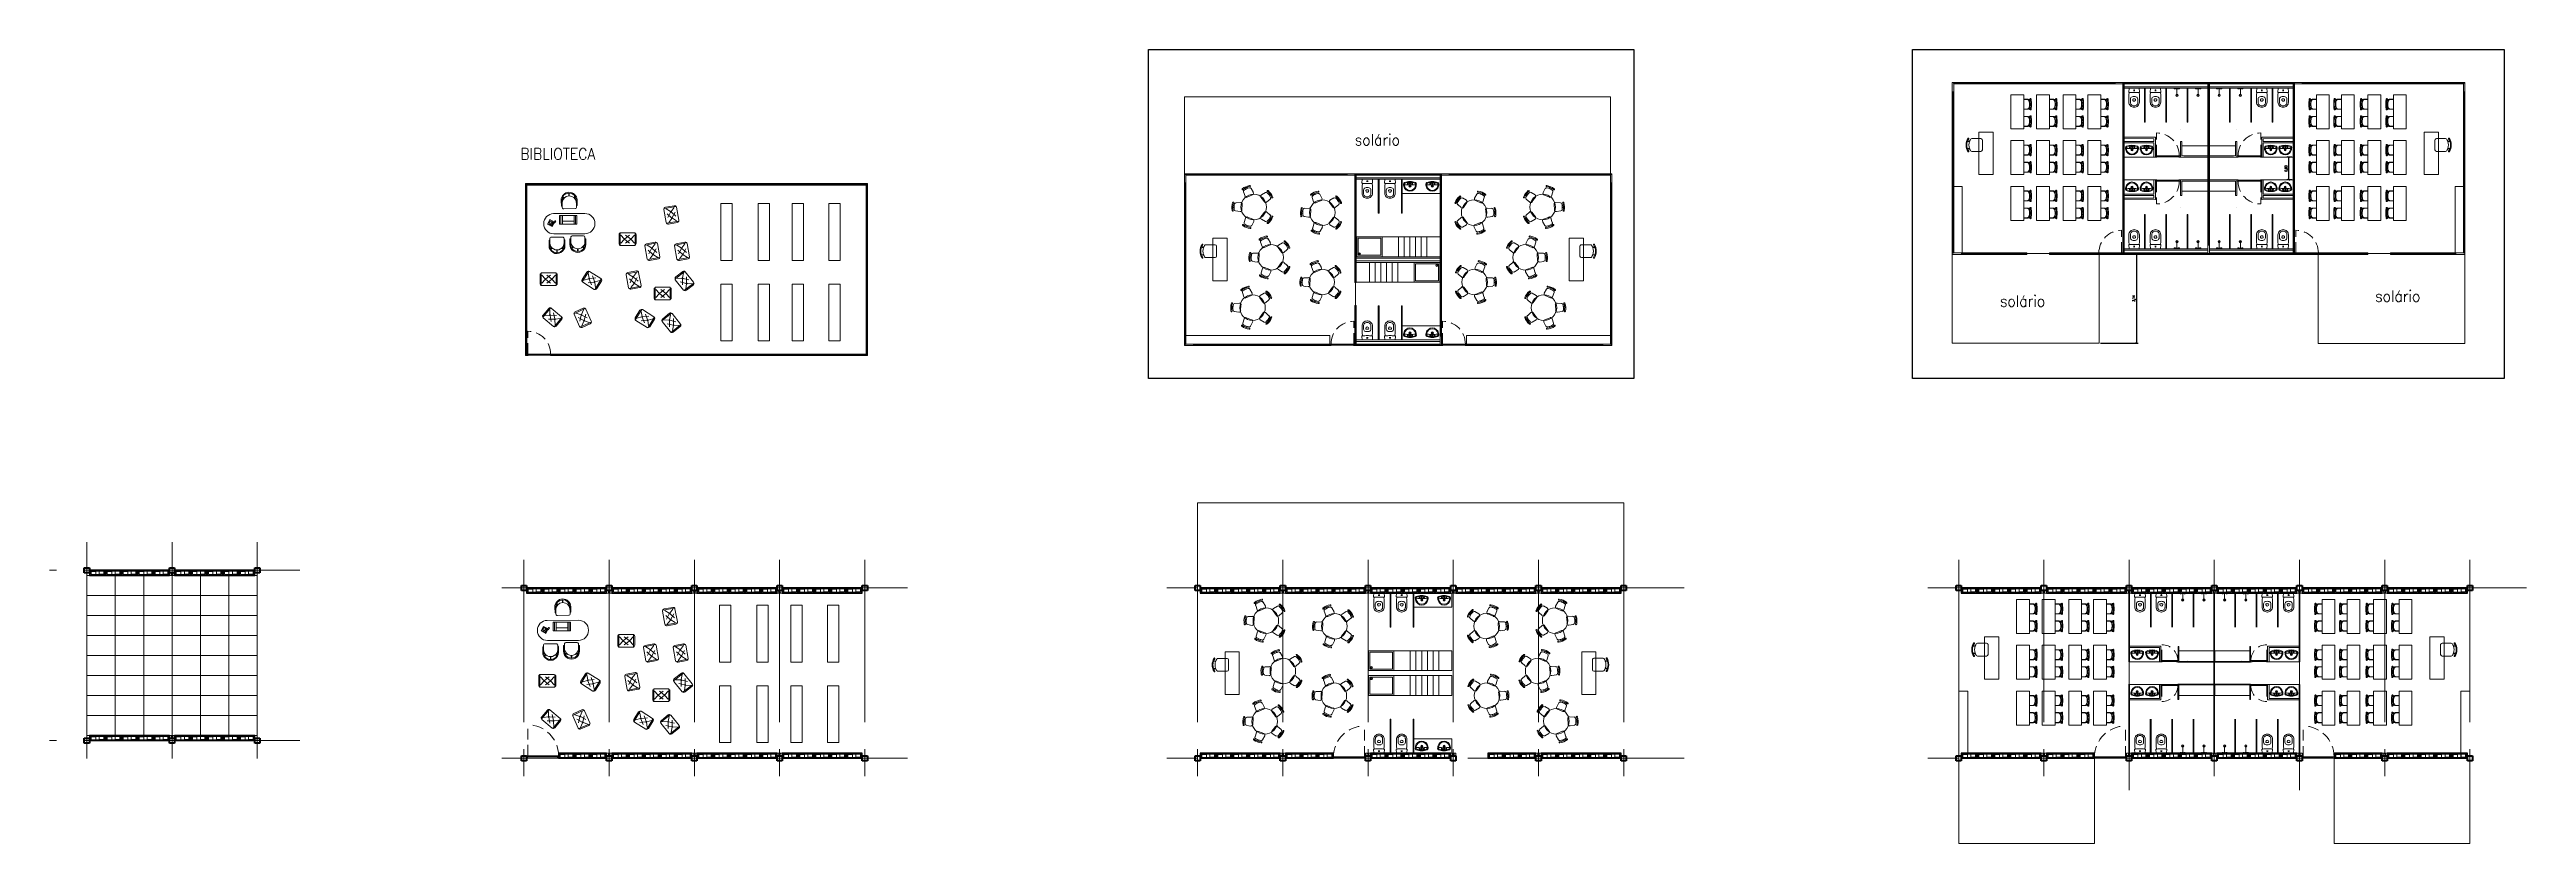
# Model space of a CAD drawing. Header units: metres. Extents: x 20 to 233, y -17 to 33.
# Drawn here: x 19.6 to 106.8, y 1.6 to 29.6 of the extents above; entities that cross this region are included whole.
import ezdxf

# ---------------------------------------------------------------- set-up
doc = ezdxf.new("R2010")
doc.units = ezdxf.units.M
doc.header["$LTSCALE"] = 0.3
doc.header["$PDMODE"] = 35
doc.header["$PDSIZE"] = 0.05
doc.linetypes.add('CENTER2', pattern=[28.575, 19.05, -3.175, 3.175, -3.175])
doc.linetypes.add('HIDDEN', pattern=[9.525, 6.35, -3.175])
doc.layers.get('0').update_dxf_attribs({"lineweight": 13})
doc.layers.get('Defpoints').update_dxf_attribs({"lineweight": 13})
for name, color, linetype, lineweight in [('arq-alvenaria-corte-grossa', 7, 'Continuous', 40), ('arq-alvenaria-vista-fina', 2, 'Continuous', 13), ('arq-janelas', 20, 'Continuous', 13), ('arq-metalica-media', 5, 'Continuous', 30), ('arq-portas', 4, 'Continuous', 13)]:
    doc.layers.add(name, color=color, linetype=linetype, lineweight=lineweight)
for name, color, linetype, lineweight, true_color in [('arq-alvenaria-textura-cinza', 7, 'Continuous', 13, 0xb0b0b0), ('arq-alvenaria-vista-cinza', 7, 'Continuous', 13, 0x858585), ('estrut-eixos-linha', 7, 'CENTER2', 9, 0xc96e6f)]:
    doc.layers.add(name, color=color, linetype=linetype, lineweight=lineweight, true_color=true_color)
doc.layers.add('SectionCutEdges', color=7, linetype='Continuous')
doc.styles.add('txt-cota', font='romand.shx', dxfattribs={"width": 0.85})
doc.styles.add('txt-pequeno', font='romand.shx', dxfattribs={"width": 0.9, "height": 1.6})
doc.dimstyles.new('Tecnica', dxfattribs={"dimscale": 0, "dimtxt": 1.65, "dimasz": 1.4, "dimexe": 1.25, "dimexo": 0.9, "dimtad": 1, "dimzin": 1, "dimtxsty": 'txt-cota', "dimblk": 'ARCHTICK', "dimcen": 2.5, "dimclrt": 7, "dimazin": 0, "dimtfac": 1, "dimtix": 1, "dimtmove": 0, "dimatfit": 3, "dimfxl": 1, "dimarcsym": 0})

msp = doc.modelspace()

# ---------------------------------------------------------------- texts
at = {"layer": 'arq-janelas', "char_height": 0.4, "attachment_point": 1, "style": 'txt-pequeno'}
for s, insert in [('solário', (65.595, 26.624)), ('BIBLIOTECA', (36.216, 26.126)), ('solário', (88.31, 20.944)), ('solário', (101.521, 21.117))]:
    msp.add_mtext_dynamic_manual_height_columns(s, width=4.83466, gutter_width=2, heights=[0], dxfattribs=dict(at, insert=insert))

# ---------------------------------------------------------------- blocks, each defined once
blk = doc.blocks.new('piso')
at = {"layer": 'arq-alvenaria-textura-cinza'}
for p, q in [((59.428, 8.633), (59.428, 7.928)), ((60.428, 8.633), (59.428, 8.633)), ((59.428, 7.928), (60.428, 7.928)), ((60.428, 8.633), (60.428, 7.928))]:
    blk.add_line(p, q, dxfattribs=at)
blk = doc.blocks.new('parede')
at = {"layer": 'arq-alvenaria-textura-cinza'}
for p, q in [((36.412, 14.253), (36.412, 14.373)), ((36.532, 14.253), (36.532, 14.373))]:
    blk.add_line(p, q, dxfattribs=at)
at = {"layer": 'SectionCutEdges'}
for p, q in [((36.19, 14.403), (36.19, 14.223)), ((36.536, 14.403), (36.19, 14.403)), ((36.19, 14.223), (36.22, 14.223)), ((36.25, 14.373), (36.22, 14.373)), ((36.22, 14.373), (36.22, 14.253)), ((36.22, 14.223), (36.22, 14.253)), ((36.22, 14.223), (36.724, 14.223)), ((36.25, 14.253), (36.25, 14.373)), ((36.25, 14.373), (36.412, 14.373)), ((36.25, 14.253), (36.532, 14.253)), ((36.532, 14.373), (36.412, 14.373)), ((36.694, 14.373), (36.532, 14.373)), ((36.694, 14.253), (36.532, 14.253)), ((36.754, 14.403), (36.536, 14.403)), ((36.724, 14.373), (36.694, 14.373)), ((36.694, 14.373), (36.694, 14.253)), ((36.724, 14.373), (36.724, 14.253)), ((36.724, 14.253), (36.724, 14.223)), ((36.724, 14.223), (36.754, 14.223)), ((36.754, 14.223), (36.754, 14.403))]:
    blk.add_line(p, q, dxfattribs=at)
blk = doc.blocks.new('pilar')
at = {"layer": 'arq-alvenaria-corte-grossa'}
for p, q in [((42.499, 9.99), (42.679, 9.99)), ((42.499, 9.81), (42.499, 9.99)), ((42.679, 9.81), (42.499, 9.81)), ((42.679, 9.99), (42.679, 9.81))]:
    blk.add_line(p, q, dxfattribs=at)
blk = doc.blocks.new('puf')
at = {"layer": 'arq-alvenaria-vista-cinza'}
for p, q in [((301.482, 316.821), (301.482, 316.411)), ((301.5, 316.759), (301.619, 316.627)), ((301.5, 316.473), (301.619, 316.605)), ((301.811, 316.759), (301.641, 316.627)), ((301.811, 316.473), (301.641, 316.605)), ((301.674, 316.759), (301.844, 316.627)), ((301.674, 316.473), (301.844, 316.605)), ((301.985, 316.759), (301.866, 316.627)), ((301.985, 316.473), (301.866, 316.605)), ((302.003, 316.411), (302.003, 316.821))]:
    blk.add_line(p, q, dxfattribs=at)
blk.add_lwpolyline([(301.507, 316.837, 0.414214), (301.442, 316.772), (301.442, 316.46, 0.389814), (301.506, 316.387), (301.977, 316.387, 0.384812), (302.042, 316.46), (302.042, 316.772, 0.414214), (301.978, 316.837)], format="xyb", close=True, dxfattribs=at)
for centre in [(301.63, 316.616), (301.855, 316.616)]:
    blk.add_circle(centre, 0.0155, dxfattribs=at)
blk = doc.blocks.new('jdbvçqei')
for p, q in [((291.42, 318.689), (291.427, 318.696)), ((291.921, 318.658), (292.637, 317.823)), ((292.098, 317.361), (291.382, 318.196)), ((291.617, 318.027), (291.845, 318.223)), ((291.617, 318.027), (292.016, 317.562)), ((291.65, 317.989), (291.877, 318.185)), ((291.682, 317.951), (291.91, 318.147)), ((291.834, 318.082), (292.103, 317.768)), ((291.845, 318.223), (292.244, 317.757)), ((292.179, 317.833), (291.951, 317.638)), ((292.212, 317.795), (291.984, 317.6)), ((292.244, 317.757), (292.016, 317.562)), ((292.25, 317.567), (292.243, 317.579)), ((292.254, 317.578), (292.246, 317.591)), ((292.262, 317.585), (292.254, 317.597)), ((292.263, 317.558), (292.256, 317.57)), ((292.269, 317.591), (292.262, 317.603)), ((292.273, 317.555), (292.266, 317.567)), ((292.278, 317.593), (292.271, 317.605)), ((292.283, 317.553), (292.275, 317.565)), ((292.287, 317.595), (292.279, 317.607)), ((292.293, 317.551), (292.285, 317.563)), ((292.295, 317.597), (292.288, 317.609)), ((292.323, 317.554), (292.296, 317.556)), ((292.305, 317.595), (292.298, 317.607)), ((292.315, 317.593), (292.307, 317.605)), ((292.325, 317.59), (292.317, 317.603)), ((292.334, 317.588), (292.327, 317.6)), ((292.344, 317.586), (292.337, 317.598)), ((292.343, 317.562), (292.452, 317.588)), ((292.348, 317.54), (292.457, 317.566)), ((292.371, 317.49), (292.371, 317.49)), ((292.376, 317.47), (292.376, 317.47)), ((292.381, 317.449), (292.381, 317.449)), ((292.392, 317.495), (292.392, 317.495)), ((292.397, 317.475), (292.397, 317.475)), ((292.401, 317.454), (292.401, 317.454)), ((292.412, 317.5), (292.412, 317.5)), ((292.417, 317.479), (292.417, 317.479)), ((292.422, 317.459), (292.422, 317.459)), ((292.433, 317.505), (292.433, 317.505)), ((292.438, 317.484), (292.438, 317.484)), ((292.442, 317.464), (292.442, 317.464)), ((292.599, 317.33), (292.592, 317.323))]:
    blk.add_line(p, q)
for points in [[(292.057, 318.772), (292.019, 318.739, 0.414214), (292.013, 318.669), (292.274, 318.365, 0.414214), (292.344, 318.36), (292.382, 318.392)], [(291.699, 317.417), (291.736, 317.451, 0.414214), (291.739, 317.522), (291.471, 317.818, 0.414214), (291.4, 317.822), (291.363, 317.788)], [(292.565, 318.241), (292.527, 318.208, 0.414214), (292.522, 318.138), (292.782, 317.834, 0.414214), (292.853, 317.829), (292.891, 317.861)]]:
    blk.add_lwpolyline(points, format="xyb")
for points in [[(292.208, 318.902), (292.057, 318.772), (292.037, 318.795), (292.189, 318.925)], [(292.309, 318.954), (292.304, 318.897)], [(292.329, 318.959), (292.324, 318.895)], [(292.534, 318.523), (292.382, 318.392), (292.402, 318.37), (292.554, 318.5)], [(292.554, 318.883), (292.478, 318.817)], [(292.567, 318.867), (292.491, 318.802)], [(292.601, 318.614), (292.544, 318.618)], [(292.608, 318.633), (292.545, 318.638)], [(292.717, 318.371), (292.565, 318.241), (292.546, 318.264), (292.697, 318.394)], [(292.817, 318.423), (292.813, 318.366)], [(292.838, 318.428), (292.833, 318.364)], [(293.063, 318.352), (292.987, 318.286)], [(293.076, 318.336), (293, 318.271)], [(291.143, 317.541), (291.207, 317.538)], [(291.15, 317.561), (291.208, 317.558)], [(291.215, 317.654), (291.363, 317.788), (291.343, 317.81), (291.195, 317.676)], [(293.042, 317.992), (292.891, 317.861), (292.91, 317.839), (293.062, 317.969)], [(293.109, 318.083), (293.052, 318.087)], [(293.117, 318.102), (293.054, 318.107)], [(291.191, 317.308), (291.265, 317.375)], [(291.204, 317.293), (291.278, 317.36)], [(291.431, 317.223), (291.434, 317.287)], [(291.451, 317.228), (291.454, 317.286)], [(291.55, 317.283), (291.699, 317.417), (291.719, 317.395), (291.57, 317.261)]]:
    blk.add_lwpolyline(points)
for points in [[(292.347, 317.395), (292.524, 317.437), (292.482, 317.616), (292.305, 317.574)], [(292.369, 317.425), (292.464, 317.447), (292.445, 317.529), (292.35, 317.507)], [(292.483, 317.473), (292.493, 317.476), (292.483, 317.52), (292.473, 317.518)]]:
    blk.add_lwpolyline(points, close=True)
for centre, radius, start, end in [((291.647, 318.424), 0.35, 130.63246, 220.63246), ((291.655, 318.43), 0.35, 40.63246, 130.63246), ((292.295, 318.647), 0.25, 310.63246, 130.63246), ((292.371, 318.712), 0.28, 310.63246, 130.63246), ((292.371, 318.712), 0.25, 310.63246, 130.63246), ((292.804, 318.116), 0.25, 310.63246, 130.63246), ((292.88, 318.181), 0.28, 310.63246, 130.63246), ((292.88, 318.181), 0.25, 310.63246, 130.63246), ((291.383, 317.468), 0.28, 132.16297, 312.16297), ((291.383, 317.468), 0.25, 132.16297, 312.16297), ((291.457, 317.536), 0.25, 132.16297, 312.16297), ((292.346, 317.551), 0.0235, 41.66277, 344.67984), ((292.455, 317.577), 0.0235, 221.66277, 164.67984), ((292.371, 317.596), 0.35, 310.63246, 40.63246), ((292.364, 317.589), 0.35, 220.63246, 310.63246)]:
    blk.add_arc(centre, radius, start, end)
blk = doc.blocks.new('*U33')
at = {"linetype": 'HIDDEN', "ltscale": 0.2}
blk.add_line((0.04, 0), (0.04, 1.088), dxfattribs=at)
at = {"color": 0}
for points in [[(0, 0), (0.04, 0), (0.04, -0.035), (0.05, -0.035), (0.05, -0.05), (0, -0.05)], [(1.128, 0), (1.088, 0), (1.088, -0.035), (1.078, -0.035), (1.078, -0.05), (1.128, -0.05)]]:
    blk.add_lwpolyline(points, dxfattribs=at)
blk.add_lwpolyline([(0.04, 0), (0.04, -0.035), (1.088, -0.035), (1.088, 0)], close=True, dxfattribs=at)
at = {"color": 0, "linetype": 'HIDDEN', "ltscale": 0.2}
blk.add_arc((0.04, 0), 1.088, 0, 90, dxfattribs=at)
blk = doc.blocks.new('biblioteca')
for points in [[(39.253, 10.55), (39.433, 10.55), (39.433, 10.46), (39.253, 10.46)], [(42.253, 10.55), (42.433, 10.55), (42.433, 10.46), (42.253, 10.46)], [(45.253, 10.55), (45.433, 10.55), (45.433, 10.46), (45.253, 10.46)], [(39.253, 4.82), (39.433, 4.82), (39.433, 4.73), (39.253, 4.73)], [(42.253, 4.82), (42.433, 4.82), (42.433, 4.73), (42.253, 4.73)], [(45.253, 4.82), (45.433, 4.82), (45.433, 4.73), (45.253, 4.73)]]:
    blk.add_lwpolyline(points, close=True)
for centre in [(39.344, 10.504), (42.344, 10.504), (45.344, 10.504), (39.344, 4.775), (42.344, 4.775), (45.344, 4.775)]:
    blk.add_circle(centre, 0.0375)
at = {"layer": 'arq-alvenaria-vista-cinza'}
for points in [[(43.629, 8.03), (43.229, 8.03), (43.229, 9.03), (43.229, 10.03), (43.629, 10.03), (43.629, 8.03)], [(44.939, 8.03), (44.539, 8.03), (44.539, 9.03), (44.539, 10.03), (44.939, 10.03), (44.939, 8.03)], [(46.139, 8.03), (45.739, 8.03), (45.739, 9.03), (45.739, 10.03), (46.139, 10.03), (46.139, 8.03)], [(47.425, 8.03), (47.025, 8.03), (47.025, 9.03), (47.025, 10.03), (47.425, 10.03), (47.425, 8.03)], [(43.629, 5.193), (43.229, 5.193), (43.229, 6.193), (43.229, 7.193), (43.629, 7.193), (43.629, 5.193)], [(44.939, 5.193), (44.539, 5.193), (44.539, 6.193), (44.539, 7.193), (44.939, 7.193), (44.939, 5.193)], [(46.139, 5.193), (45.739, 5.193), (45.739, 6.193), (45.739, 7.193), (46.139, 7.193), (46.139, 5.193)], [(47.425, 5.193), (47.025, 5.193), (47.025, 6.193), (47.025, 7.193), (47.425, 7.193), (47.425, 5.193)]]:
    blk.add_lwpolyline(points, dxfattribs=at)
at = {"layer": 'estrut-eixos-linha'}
for p, q in [((36.343, 11.625), (36.343, 3.515)), ((39.343, 11.625), (39.343, 3.515)), ((42.343, 11.625), (42.343, 3.515)), ((45.343, 11.625), (45.343, 3.515)), ((48.343, 11.625), (48.343, 3.515)), ((49.846, 10.64), (35.259, 10.64)), ((49.846, 4.64), (35.259, 4.64))]:
    blk.add_line(p, q, dxfattribs=at)
for name, p in [('pilar', (-6.246, 0.74)), ('parede', (0.244, -3.763)), ('parede', (0.808, -3.763)), ('parede', (1.372, -3.763)), ('parede', (1.936, -3.763)), ('parede', (2.5, -3.763)), ('pilar', (-3.246, 0.74)), ('parede', (3.244, -3.763)), ('parede', (3.808, -3.763)), ('parede', (4.372, -3.763)), ('parede', (4.936, -3.763)), ('parede', (5.5, -3.763)), ('pilar', (-0.246, 0.74)), ('parede', (6.244, -3.763)), ('parede', (6.808, -3.763)), ('parede', (7.372, -3.763)), ('parede', (7.936, -3.763)), ('parede', (8.5, -3.763)), ('pilar', (2.754, 0.74)), ('parede', (9.244, -3.763)), ('parede', (9.808, -3.763)), ('parede', (10.372, -3.763)), ('parede', (10.936, -3.763)), ('parede', (11.5, -3.763)), ('pilar', (5.754, 0.74)), ('puf', (-261.799, -307.836)), ('puf', (-264.578, -309.247)), ('puf', (-260.563, -309.75)), ('pilar', (-6.246, -5.26)), ('parede', (1.372, -9.583)), ('parede', (1.936, -9.583)), ('parede', (2.5, -9.583)), ('pilar', (-3.246, -5.26)), ('parede', (3.244, -9.583)), ('parede', (3.808, -9.583)), ('parede', (4.372, -9.583)), ('parede', (4.936, -9.583)), ('parede', (5.5, -9.583)), ('pilar', (-0.246, -5.26)), ('parede', (6.244, -9.583)), ('parede', (6.808, -9.583)), ('parede', (7.372, -9.583)), ('parede', (7.936, -9.583)), ('parede', (8.5, -9.583)), ('pilar', (2.754, -5.26)), ('parede', (9.244, -9.583)), ('parede', (9.808, -9.583)), ('parede', (10.372, -9.583)), ('parede', (10.936, -9.583)), ('parede', (11.5, -9.583)), ('pilar', (5.754, -5.26))]:
    blk.add_blockref(name, p)
for p, rotation in [((-324.942, 248.431), 280.5300618959417), ((-325.61, 247.147), 280.5300618959417), ((-324.563, 247.147), 280.5300618959417), ((-385.021, -101.149), 327.9823710872013), ((-326.27, 246.134), 280.5300618959417), ((-393.708, 45.996), 308.5473433601614), ((-397.291, -43.235), 320.0892312392343), ((-374.354, 150.775), 294.2932476292208), ((-382.795, -103.885), 328.1706468222059), ((-394.169, 44.524), 308.5473433601614)]:
    blk.add_blockref('puf', p, dxfattribs=dict(rotation=rotation))
at = {"layer": 'arq-alvenaria-vista-cinza', "rotation": 229.5580216251016}
blk.add_blockref('jdbvçqei', (-14.89, 437.668), dxfattribs=at)
at = {"layer": 'arq-portas'}
blk.add_blockref('*U33', (36.433, 4.73), dxfattribs=at)
blk = doc.blocks.new('*U45')
at = {"linetype": 'HIDDEN', "ltscale": 0.2}
blk.add_line((0.04, 0), (0.04, 0.8), dxfattribs=at)
at = {"color": 0}
for points in [[(0, 0), (0.04, 0), (0.04, -0.035), (0.05, -0.035), (0.05, -0.05), (0, -0.05)], [(0.88, 0), (0.84, 0), (0.84, -0.035), (0.83, -0.035), (0.83, -0.05), (0.88, -0.05)]]:
    blk.add_lwpolyline(points, dxfattribs=at)
blk.add_lwpolyline([(0.04, 0), (0.04, -0.035), (0.84, -0.035), (0.84, 0)], close=True, dxfattribs=at)
at = {"color": 0, "linetype": 'HIDDEN', "ltscale": 0.2}
blk.add_arc((0.04, 0), 0.8, 0, 90, dxfattribs=at)
blk = doc.blocks.new('werfew')
for p, q in [((320.554, 363.926), (320.554, 363.82)), ((320.668, 364.238), (320.668, 364.21)), ((320.698, 364.238), (320.698, 364.21)), ((320.812, 363.926), (320.812, 363.82))]:
    blk.add_line(p, q)
blk.add_lwpolyline([(320.867, 364.099), (320.867, 363.819, -0.414214), (320.687, 363.639, -0.005002), (320.683, 363.639, -0.005002), (320.679, 363.639, -0.414214), (320.499, 363.819), (320.499, 364.099, -0.005595), (320.522, 364.162, -0.000857), (320.512, 364.162, -0.423453), (320.493, 364.184), (320.505, 364.3, -0.388879), (320.515, 364.309), (320.683, 364.309), (320.852, 364.309, -0.388879), (320.862, 364.3), (320.873, 364.184, -0.423453), (320.854, 364.162, -0.000857), (320.844, 364.162, -0.005595)], format="xyb", close=True)
for centre, radius, start, end in [((320.679, 367.158), 3, 266.99801, 270.07128), ((320.639, 363.926), 0.085, 104.95525, 180), ((320.794, 363.82), 0.24, 180, 188.22929), ((320.657, 363.801), 0.102, 188.22929, 219.28941), ((320.679, 363.819), 0.13, 219.28941, 271.64519), ((320.679, 363.777), 0.24, 89.10894, 104.95525), ((320.682, 363.902), 0.05, 163.01763, 270.83918), ((320.654, 363.91), 0.02, 108.73237, 163.01763), ((320.679, 363.835), 0.1, 87.86106, 108.73237), ((320.683, 364.238), 0.015, 90, 180), ((320.683, 364.238), 0.0135, 90, 270), ((320.683, 364.238), 0.015, 0, 90), ((320.683, 364.238), 0.0135, 270, 90), ((320.687, 367.158), 3, 269.92872, 273.00199), ((320.687, 363.777), 0.24, 75.04475, 90.89106), ((320.687, 363.835), 0.1, 71.26763, 92.13894), ((320.684, 363.902), 0.05, 269.16082, 16.98237), ((320.687, 363.819), 0.13, 268.35481, 320.71059), ((320.713, 363.91), 0.02, 16.98237, 71.26763), ((320.727, 363.926), 0.085, 0, 75.04475), ((320.709, 363.801), 0.102, 320.71059, 351.77071), ((320.572, 363.82), 0.24, 351.77071, 0)]:
    blk.add_arc(centre, radius, start, end)
blk = doc.blocks.new('z')
blk.add_lwpolyline([(325.205, 358.876, 0.093917), (325.012, 358.839, 0.299984), (324.98, 358.794), (324.98, 358.792, 0.063919), (324.988, 358.716, 0.353062), (325.205, 358.536, 0.353062), (325.423, 358.716, 0.063919), (325.43, 358.792), (325.43, 358.794, 0.299984), (325.398, 358.839, 0.093917)], format="xyb", close=True)
for centre, radius, start, end in [((325.031, 358.79), 0.0223, 111.5151, 178.30868), ((325.28, 358.783), 0.272, 178.30868, 192.9189), ((325.026, 358.744), 0.015, 95.35152, 174.55032), ((325.206, 358.758), 0.194, 190.90547, 270), ((325.206, 358.346), 0.5, 90, 111.5151), ((325.206, 356.827), 1.94, 90, 95.35152), ((325.13, 358.802), 0.0175, 90, 270), ((325.13, 358.802), 0.0175, 270, 90), ((325.206, 358.716), 0.036, 90, 270), ((325.206, 358.716), 0.023, 90, 270), ((325.206, 358.809), 0.0175, 90, 270), ((325.206, 358.346), 0.5, 68.48847, 90.00357), ((325.206, 358.809), 0.0175, 270.00357, 90.00357), ((325.206, 356.827), 1.94, 84.65205, 90.00357), ((325.206, 358.716), 0.036, 270.00357, 90.00357), ((325.206, 358.716), 0.023, 270.00357, 90.00357), ((325.206, 358.758), 0.194, 270.00357, 349.0981), ((325.282, 358.802), 0.0175, 90.00357, 270.00357), ((325.282, 358.802), 0.0175, 270.00357, 90.00357), ((325.385, 358.744), 0.015, 5.45325, 84.65205), ((325.381, 358.79), 0.0223, 1.69489, 68.48846), ((325.131, 358.783), 0.272, 347.08467, 1.69489)]:
    blk.add_arc(centre, radius, start, end)
blk = doc.blocks.new('cadeira mesa infantil g1')
at = {"color": 0, "linetype": 'ByBlock'}
for p, q in [((163.08, -12.28), (163.1, -12.06)), ((163.16, -12.36), (163.44, -12.36)), ((163.26, -11.98), (163.26, -11.93)), ((163.34, -11.93), (163.34, -11.98)), ((163.51, -12.28), (163.49, -12.06))]:
    blk.add_line(p, q, dxfattribs=at)
for centre, radius, start, end in [((163.11, -11.93), 0.0254, 90, 270), ((163.16, -12.29), 0.0762, 175.6013, 270), ((163.18, -12.07), 0.0762, 101.6945, 175.6013), ((163.3, -12.6), 0.723, 74.7235, 105.2765), ((163.3, -12.65), 0.723, 74.7235, 105.2765), ((163.3, -12.81), 0.823, 80.4765, 99.5235), ((163.42, -12.07), 0.0762, 4.3987, 78.3055), ((163.44, -12.29), 0.0762, 270, 4.3987), ((163.49, -11.93), 0.0254, 270, 90)]:
    blk.add_arc(centre, radius, start, end, dxfattribs=at)
blk = doc.blocks.new('mesa infantil')
at = {"layer": 'arq-alvenaria-vista-cinza'}
blk.add_circle((151.475, -10.728), 0.45, dxfattribs=at)
for p, xscale, yscale, zscale, rotation in [((258.304, 46.046), -0.7383602431321493, 0.7383602431321494, 0.7383602431321492, 23.46610396226345), ((88.303, 92.448), 0.7383602431321491, 0.7383602431321491, 0.7383602431321491, 305.9999999999989), ((134.97, -130.576), 0.7383602431321493, 0.7383602431321493, 0.7383602431321493, 86.68074455241525), ((259.96, -64.272), 0.7383602431321492, 0.7383602431321492, 0.7383602431321492, 158.2529589026553), ((88.303, -113.904), -0.7383602431321491, 0.7383602431321491, 0.7383602431321491, 234.0000000000011)]:
    blk.add_blockref('cadeira mesa infantil g1', p, dxfattribs=dict(at, xscale=xscale, yscale=yscale, zscale=zscale, rotation=rotation))
blk = doc.blocks.new('Sessel1')
for p, q in [((-140.1, -37.9), (-139.1, -38.9)), ((-138.5, -82), (-138.5, -49.6)), ((-133.5, -87), (-98.5, -87)), ((-129.5, -34.5), (-129.5, -42)), ((-128.5, -41.6), (-128.5, -34.1)), ((-103.5, -34.1), (-103.5, -41.6)), ((-102.5, -42), (-102.5, -34.5)), ((-93.5, -82), (-93.5, -49.6)), ((-91.9, -37.9), (-92.9, -38.9))]:
    blk.add_line(p, q)
for centre, radius, start, end in [((-139.4, -37.2), 1, 121.81209, 225), ((-116, -74.9), 45.4, 58.18791, 121.81209), ((-138.4, -38.2), 1, 225, 305.57699), ((-133.5, -49.6), 5, 122.57897, 180), ((-133.5, -82), 5, 180, 270), ((-116, -69.5), 37.5, 111.1002, 125.57699), ((-116, -77), 37.5, 111.1002, 122.57897), ((-116, -69.5), 37.5, 70.52878, 109.47122), ((-116, -77), 37.5, 70.52878, 109.47122), ((-116, -69.5), 37.5, 54.42301, 68.8998), ((-116, -77), 37.5, 57.42103, 68.8998), ((-98.5, -82), 5, 270, 0), ((-98.5, -49.6), 5, 0, 57.42103), ((-98.5, -49.6), 5, 0, 57.42103), ((-93.6, -38.2), 1, 234.42301, 315), ((-92.6, -37.2), 1, 315, 58.18791)]:
    blk.add_arc(centre, radius, start, end)
blk = doc.blocks.new('bloco sanit')
at = {"layer": 'arq-alvenaria-vista-cinza'}
for p, q in [((57.952, 15.801), (57.952, 14.601)), ((57.977, 15.801), (57.977, 14.601)), ((58.765, 15.801), (58.765, 14.601)), ((58.79, 15.801), (58.79, 14.601)), ((57.977, 14.758), (57.952, 14.758)), ((57.977, 14.601), (57.952, 14.601)), ((58.79, 14.758), (58.765, 14.758)), ((58.79, 14.601), (58.765, 14.601)), ((58.665, 13.771), (58.665, 13.071)), ((58.865, 13.771), (58.865, 13.071)), ((59.065, 13.771), (59.065, 13.071)), ((59.265, 13.771), (59.265, 13.071)), ((59.465, 13.771), (59.465, 13.071)), ((59.665, 13.783), (59.665, 13.083))]:
    blk.add_line(p, q, dxfattribs=at)
for points in [[(58.79, 15.301), (58.79, 15.801), (60.127, 15.801), (60.127, 15.301), (58.79, 15.301)], [(60.127, 13.071), (60.127, 13.771), (57.177, 13.771), (57.177, 13.071), (60.127, 13.071)], [(57.24, 13.121), (57.24, 13.721), (58.04, 13.721), (58.04, 13.121), (57.24, 13.121)]]:
    blk.add_lwpolyline(points, dxfattribs=at)
blk.add_lwpolyline([(57.19, 13.071), (57.19, 13.771), (58.09, 13.771), (58.09, 13.071)], close=True, dxfattribs=at)
for radius in [0.036, 0.026]:
    blk.add_circle((57.292, 13.176), radius, dxfattribs=at)
for name, p in [('werfew', (-263.121, -348.507)), ('werfew', (-262.321, -348.507)), ('z', (-266.139, -343.158)), ('z', (-265.352, -343.158))]:
    blk.add_blockref(name, p, dxfattribs=at)
blk = doc.blocks.new('cadeirass')
at = {"layer": 'arq-alvenaria-vista-cinza'}
for p, q in [((149.67, -18.222), (149.671, -18.219)), ((149.67, -18.222), (149.671, -18.225)), ((149.671, -18.219), (149.672, -18.216)), ((149.672, -18.228), (149.671, -18.225)), ((149.672, -18.216), (149.676, -18.212)), ((149.672, -18.228), (149.673, -18.229)), ((149.682, -18.243), (149.673, -18.229)), ((149.676, -18.212), (149.681, -18.209)), ((149.681, -18.209), (149.686, -18.207)), ((149.69, -18.256), (149.682, -18.243)), ((149.685, -18.226), (149.688, -18.224)), ((149.686, -18.207), (149.692, -18.206)), ((149.688, -18.224), (149.689, -18.223)), ((149.689, -18.223), (149.692, -18.222)), ((149.697, -18.234), (149.689, -18.223)), ((149.696, -18.266), (149.69, -18.256)), ((149.692, -18.206), (149.72, -18.202)), ((149.692, -18.222), (149.696, -18.221)), ((149.699, -18.31), (149.695, -18.321)), ((149.696, -18.221), (149.722, -18.218)), ((149.709, -18.284), (149.696, -18.266)), ((149.707, -18.246), (149.697, -18.234)), ((149.706, -18.299), (149.699, -18.31)), ((149.703, -18.23), (149.702, -18.233)), ((149.703, -18.238), (149.702, -18.233)), ((149.703, -18.227), (149.707, -18.223)), ((149.703, -18.23), (149.703, -18.227)), ((149.708, -18.248), (149.703, -18.238)), ((149.714, -18.29), (149.706, -18.299)), ((149.707, -18.223), (149.711, -18.22)), ((149.709, -18.25), (149.707, -18.246)), ((149.712, -18.255), (149.708, -18.248)), ((149.709, -18.284), (149.718, -18.286)), ((149.711, -18.22), (149.713, -18.219)), ((149.716, -18.261), (149.712, -18.255)), ((149.712, -18.314), (149.717, -18.305)), ((149.724, -18.283), (149.714, -18.29)), ((149.716, -18.262), (149.716, -18.261)), ((149.716, -18.262), (149.719, -18.266)), ((149.717, -18.305), (149.725, -18.298)), ((149.718, -18.286), (149.725, -18.28)), ((149.719, -18.234), (149.72, -18.234)), ((149.719, -18.236), (149.719, -18.234)), ((149.719, -18.266), (149.729, -18.27)), ((149.719, -18.267), (149.723, -18.272)), ((149.72, -18.202), (149.748, -18.199)), ((149.72, -18.234), (149.721, -18.233)), ((149.724, -18.241), (149.72, -18.234)), ((149.721, -18.233), (149.724, -18.232)), ((149.722, -18.218), (149.75, -18.215)), ((149.725, -18.28), (149.723, -18.272)), ((149.724, -18.232), (149.728, -18.23)), ((149.728, -18.248), (149.724, -18.241)), ((149.741, -18.274), (149.724, -18.283)), ((149.725, -18.298), (149.734, -18.291)), ((149.728, -18.23), (149.761, -18.223)), ((149.732, -18.255), (149.728, -18.248)), ((149.729, -18.27), (149.735, -18.262)), ((149.735, -18.262), (149.732, -18.255)), ((149.734, -18.291), (149.749, -18.284)), ((149.759, -18.267), (149.741, -18.274)), ((149.748, -18.199), (149.776, -18.197)), ((149.749, -18.284), (149.765, -18.277)), ((149.75, -18.215), (149.777, -18.212)), ((149.777, -18.261), (149.759, -18.267)), ((149.761, -18.223), (149.796, -18.217)), ((149.765, -18.277), (149.782, -18.272)), ((149.776, -18.197), (149.804, -18.195)), ((149.777, -18.212), (149.805, -18.211)), ((149.796, -18.257), (149.777, -18.261)), ((149.782, -18.272), (149.799, -18.268)), ((149.796, -18.217), (149.833, -18.214)), ((149.815, -18.254), (149.796, -18.257)), ((149.799, -18.268), (149.816, -18.266)), ((149.804, -18.195), (149.833, -18.194)), ((149.805, -18.211), (149.833, -18.21)), ((149.834, -18.253), (149.815, -18.254)), ((149.816, -18.266), (149.834, -18.265)), ((149.833, -18.194), (149.861, -18.194)), ((149.833, -18.21), (149.861, -18.209)), ((149.833, -18.214), (149.87, -18.213)), ((149.906, -18.253), (149.834, -18.253)), ((149.834, -18.265), (149.906, -18.265)), ((149.861, -18.194), (149.879, -18.194)), ((149.861, -18.209), (149.879, -18.209)), ((149.907, -18.214), (149.87, -18.213)), ((149.908, -18.194), (149.879, -18.194)), ((149.907, -18.21), (149.879, -18.209)), ((149.926, -18.254), (149.906, -18.253)), ((149.906, -18.265), (149.924, -18.266)), ((149.935, -18.211), (149.907, -18.21)), ((149.944, -18.217), (149.907, -18.214)), ((149.936, -18.195), (149.908, -18.194)), ((149.924, -18.266), (149.941, -18.268)), ((149.945, -18.257), (149.926, -18.254)), ((149.963, -18.212), (149.935, -18.211)), ((149.965, -18.197), (149.936, -18.195)), ((149.941, -18.268), (149.958, -18.272)), ((149.979, -18.223), (149.944, -18.217)), ((149.964, -18.261), (149.945, -18.257)), ((149.958, -18.272), (149.975, -18.277)), ((149.991, -18.215), (149.963, -18.212)), ((149.982, -18.267), (149.964, -18.261)), ((149.993, -18.199), (149.965, -18.197)), ((149.975, -18.277), (149.991, -18.284)), ((150.013, -18.23), (149.979, -18.223)), ((149.999, -18.274), (149.982, -18.267)), ((150.018, -18.218), (149.991, -18.215)), ((149.991, -18.284), (150.006, -18.291)), ((150.02, -18.202), (149.993, -18.199)), ((149.999, -18.274), (150.025, -18.286)), ((150.005, -18.262), (150.008, -18.255)), ((150.005, -18.262), (150.012, -18.27)), ((150.006, -18.291), (150.015, -18.298)), ((150.008, -18.255), (150.012, -18.248)), ((150.012, -18.248), (150.016, -18.241)), ((150.012, -18.27), (150.022, -18.266)), ((150.017, -18.232), (150.013, -18.23)), ((150.015, -18.298), (150.023, -18.305)), ((150.016, -18.241), (150.02, -18.234)), ((150.017, -18.272), (150.016, -18.28)), ((150.016, -18.28), (150.024, -18.285)), ((150.019, -18.233), (150.017, -18.232)), ((150.021, -18.267), (150.017, -18.272)), ((150.044, -18.221), (150.018, -18.218)), ((150.021, -18.234), (150.019, -18.233)), ((150.048, -18.206), (150.02, -18.202)), ((150.021, -18.234), (150.021, -18.234)), ((150.021, -18.236), (150.021, -18.234)), ((150.024, -18.262), (150.022, -18.266)), ((150.023, -18.305), (150.029, -18.314)), ((150.024, -18.262), (150.025, -18.261)), ((150.024, -18.285), (150.033, -18.283)), ((150.025, -18.261), (150.028, -18.255)), ((150.035, -18.299), (150.025, -18.286)), ((150.029, -18.22), (150.027, -18.219)), ((150.028, -18.255), (150.032, -18.248)), ((150.033, -18.223), (150.029, -18.22)), ((150.031, -18.25), (150.034, -18.246)), ((150.032, -18.248), (150.038, -18.238)), ((150.037, -18.227), (150.033, -18.223)), ((150.033, -18.283), (150.044, -18.266)), ((150.034, -18.246), (150.043, -18.234)), ((150.041, -18.31), (150.035, -18.299)), ((150.038, -18.23), (150.037, -18.227)), ((150.038, -18.23), (150.038, -18.233)), ((150.038, -18.238), (150.038, -18.233)), ((150.045, -18.321), (150.041, -18.31)), ((150.043, -18.234), (150.051, -18.223)), ((150.048, -18.222), (150.044, -18.221)), ((150.044, -18.266), (150.05, -18.256)), ((150.054, -18.207), (150.048, -18.206)), ((150.051, -18.223), (150.048, -18.222)), ((150.05, -18.256), (150.058, -18.243)), ((150.053, -18.224), (150.051, -18.223)), ((150.055, -18.226), (150.053, -18.224)), ((150.06, -18.209), (150.054, -18.207)), ((150.058, -18.243), (150.068, -18.229)), ((150.064, -18.212), (150.06, -18.209)), ((150.068, -18.216), (150.064, -18.212)), ((150.068, -18.216), (150.069, -18.219)), ((150.069, -18.228), (150.068, -18.229)), ((150.07, -18.222), (150.069, -18.219)), ((150.07, -18.222), (150.069, -18.225)), ((150.069, -18.228), (150.069, -18.225)), ((150.274, -18.219), (150.275, -18.216)), ((150.274, -18.222), (150.274, -18.219)), ((150.274, -18.222), (150.274, -18.225)), ((150.275, -18.228), (150.274, -18.225)), ((150.275, -18.216), (150.279, -18.212)), ((150.275, -18.228), (150.276, -18.229)), ((150.285, -18.243), (150.276, -18.229)), ((150.279, -18.212), (150.284, -18.209)), ((150.284, -18.209), (150.29, -18.207)), ((150.294, -18.256), (150.285, -18.243)), ((150.289, -18.226), (150.291, -18.224)), ((150.29, -18.207), (150.296, -18.206)), ((150.291, -18.224), (150.293, -18.223)), ((150.293, -18.223), (150.296, -18.222)), ((150.301, -18.234), (150.293, -18.223)), ((150.3, -18.266), (150.294, -18.256)), ((150.296, -18.206), (150.323, -18.202)), ((150.296, -18.222), (150.3, -18.221)), ((150.303, -18.31), (150.298, -18.321)), ((150.3, -18.221), (150.326, -18.218)), ((150.312, -18.284), (150.3, -18.266)), ((150.31, -18.246), (150.301, -18.234)), ((150.309, -18.299), (150.303, -18.31)), ((150.306, -18.23), (150.305, -18.233)), ((150.306, -18.238), (150.305, -18.233)), ((150.306, -18.23), (150.307, -18.227)), ((150.312, -18.248), (150.306, -18.238)), ((150.307, -18.227), (150.31, -18.223)), ((150.318, -18.29), (150.309, -18.299)), ((150.31, -18.223), (150.315, -18.22)), ((150.313, -18.25), (150.31, -18.246)), ((150.316, -18.255), (150.312, -18.248)), ((150.312, -18.284), (150.322, -18.286)), ((150.315, -18.22), (150.316, -18.219)), ((150.315, -18.314), (150.321, -18.305)), ((150.319, -18.261), (150.316, -18.255)), ((150.328, -18.283), (150.318, -18.29)), ((150.32, -18.262), (150.319, -18.261)), ((150.32, -18.262), (150.322, -18.266)), ((150.321, -18.305), (150.328, -18.298)), ((150.322, -18.236), (150.323, -18.234)), ((150.322, -18.266), (150.332, -18.27)), ((150.322, -18.286), (150.329, -18.28)), ((150.323, -18.202), (150.351, -18.199)), ((150.323, -18.234), (150.324, -18.233)), ((150.328, -18.241), (150.323, -18.234)), ((150.323, -18.234), (150.323, -18.234)), ((150.323, -18.267), (150.327, -18.272)), ((150.324, -18.233), (150.327, -18.232)), ((150.326, -18.218), (150.353, -18.215)), ((150.327, -18.232), (150.331, -18.23)), ((150.329, -18.28), (150.327, -18.272)), ((150.332, -18.248), (150.328, -18.241)), ((150.345, -18.274), (150.328, -18.283)), ((150.328, -18.298), (150.337, -18.291)), ((150.331, -18.23), (150.364, -18.223)), ((150.335, -18.255), (150.332, -18.248)), ((150.332, -18.27), (150.339, -18.262)), ((150.339, -18.262), (150.335, -18.255)), ((150.337, -18.291), (150.353, -18.284)), ((150.362, -18.267), (150.345, -18.274)), ((150.351, -18.199), (150.379, -18.197)), ((150.353, -18.215), (150.381, -18.212)), ((150.353, -18.284), (150.369, -18.277)), ((150.38, -18.261), (150.362, -18.267)), ((150.364, -18.223), (150.4, -18.217)), ((150.369, -18.277), (150.385, -18.272)), ((150.379, -18.197), (150.407, -18.195)), ((150.399, -18.257), (150.38, -18.261)), ((150.381, -18.212), (150.408, -18.211)), ((150.385, -18.272), (150.402, -18.268)), ((150.418, -18.254), (150.399, -18.257)), ((150.4, -18.217), (150.436, -18.214)), ((150.402, -18.268), (150.42, -18.266)), ((150.407, -18.195), (150.436, -18.194)), ((150.408, -18.211), (150.437, -18.21)), ((150.437, -18.253), (150.418, -18.254)), ((150.42, -18.266), (150.437, -18.265)), ((150.436, -18.194), (150.465, -18.194)), ((150.436, -18.214), (150.474, -18.213)), ((150.437, -18.21), (150.465, -18.209)), ((150.51, -18.253), (150.437, -18.253)), ((150.437, -18.265), (150.51, -18.265)), ((150.465, -18.194), (150.483, -18.194)), ((150.465, -18.209), (150.482, -18.209)), ((150.511, -18.214), (150.474, -18.213)), ((150.511, -18.21), (150.482, -18.209)), ((150.511, -18.194), (150.483, -18.194)), ((150.529, -18.254), (150.51, -18.253)), ((150.51, -18.265), (150.527, -18.266)), ((150.54, -18.195), (150.511, -18.194)), ((150.539, -18.211), (150.511, -18.21)), ((150.547, -18.217), (150.511, -18.214)), ((150.527, -18.266), (150.545, -18.268)), ((150.548, -18.257), (150.529, -18.254)), ((150.567, -18.212), (150.539, -18.211)), ((150.568, -18.197), (150.54, -18.195)), ((150.545, -18.268), (150.562, -18.272)), ((150.583, -18.223), (150.547, -18.217)), ((150.567, -18.261), (150.548, -18.257)), ((150.562, -18.272), (150.578, -18.277)), ((150.594, -18.215), (150.567, -18.212)), ((150.585, -18.267), (150.567, -18.261)), ((150.596, -18.199), (150.568, -18.197)), ((150.578, -18.277), (150.594, -18.284)), ((150.616, -18.23), (150.583, -18.223)), ((150.603, -18.274), (150.585, -18.267)), ((150.621, -18.218), (150.594, -18.215)), ((150.594, -18.284), (150.61, -18.291)), ((150.624, -18.202), (150.596, -18.199)), ((150.603, -18.274), (150.629, -18.286)), ((150.609, -18.262), (150.612, -18.255)), ((150.609, -18.262), (150.615, -18.27)), ((150.61, -18.291), (150.619, -18.298)), ((150.612, -18.255), (150.615, -18.248)), ((150.615, -18.248), (150.62, -18.241)), ((150.615, -18.27), (150.625, -18.266)), ((150.62, -18.232), (150.616, -18.23)), ((150.619, -18.298), (150.626, -18.305)), ((150.623, -18.233), (150.62, -18.232)), ((150.62, -18.241), (150.624, -18.234)), ((150.624, -18.267), (150.62, -18.272)), ((150.62, -18.272), (150.62, -18.28)), ((150.62, -18.28), (150.627, -18.285)), ((150.648, -18.221), (150.621, -18.218)), ((150.624, -18.234), (150.623, -18.233)), ((150.651, -18.206), (150.624, -18.202)), ((150.624, -18.234), (150.624, -18.234)), ((150.625, -18.236), (150.624, -18.234)), ((150.628, -18.262), (150.625, -18.266)), ((150.626, -18.305), (150.632, -18.314)), ((150.627, -18.285), (150.636, -18.283)), ((150.628, -18.261), (150.631, -18.255)), ((150.628, -18.262), (150.628, -18.261)), ((150.638, -18.299), (150.629, -18.286)), ((150.632, -18.22), (150.631, -18.219)), ((150.631, -18.255), (150.635, -18.248)), ((150.637, -18.223), (150.632, -18.22)), ((150.634, -18.25), (150.637, -18.246)), ((150.635, -18.248), (150.641, -18.238)), ((150.636, -18.283), (150.647, -18.266)), ((150.64, -18.227), (150.637, -18.223)), ((150.637, -18.246), (150.646, -18.234)), ((150.645, -18.31), (150.638, -18.299)), ((150.641, -18.23), (150.64, -18.227)), ((150.641, -18.23), (150.642, -18.233)), ((150.641, -18.238), (150.642, -18.233)), ((150.649, -18.321), (150.645, -18.31)), ((150.646, -18.234), (150.655, -18.223)), ((150.647, -18.266), (150.654, -18.256)), ((150.652, -18.222), (150.648, -18.221)), ((150.658, -18.207), (150.651, -18.206)), ((150.655, -18.223), (150.652, -18.222)), ((150.654, -18.256), (150.662, -18.243)), ((150.656, -18.224), (150.655, -18.223)), ((150.658, -18.226), (150.656, -18.224)), ((150.663, -18.209), (150.658, -18.207)), ((150.662, -18.243), (150.671, -18.229)), ((150.668, -18.212), (150.663, -18.209)), ((150.672, -18.216), (150.668, -18.212)), ((150.672, -18.228), (150.671, -18.229)), ((150.672, -18.216), (150.673, -18.219)), ((150.672, -18.228), (150.673, -18.225)), ((150.674, -18.222), (150.673, -18.219)), ((150.674, -18.222), (150.673, -18.225)), ((149.693, -18.333), (149.686, -18.464)), ((149.695, -18.321), (149.693, -18.333)), ((149.699, -18.464), (149.706, -18.333)), ((149.706, -18.333), (149.708, -18.323)), ((149.708, -18.323), (149.712, -18.314)), ((150.029, -18.314), (150.032, -18.323)), ((150.032, -18.323), (150.034, -18.333)), ((150.034, -18.333), (150.041, -18.464)), ((150.047, -18.333), (150.045, -18.321)), ((150.055, -18.464), (150.047, -18.333)), ((150.296, -18.333), (150.289, -18.464)), ((150.298, -18.321), (150.296, -18.333)), ((150.303, -18.464), (150.31, -18.333)), ((150.31, -18.333), (150.311, -18.323)), ((150.311, -18.323), (150.315, -18.314)), ((150.632, -18.314), (150.636, -18.323)), ((150.636, -18.323), (150.637, -18.333)), ((150.637, -18.333), (150.645, -18.464)), ((150.651, -18.333), (150.649, -18.321)), ((150.658, -18.464), (150.651, -18.333))]:
    blk.add_line(p, q, dxfattribs=at)
blk = doc.blocks.new('griferia ducha')
for p, q in [((485.594, 338.992), (485.844, 338.992)), ((485.824, 339.022), (485.824, 338.962)), ((485.829, 339.022), (485.829, 338.962))]:
    blk.add_line(p, q)
for points in [[(485.844, 339.082), (485.819, 339.082), (485.819, 339.042), (485.844, 339.042)], [(485.844, 338.902), (485.819, 338.902), (485.819, 338.942), (485.844, 338.942)]]:
    blk.add_lwpolyline(points)
for radius in [0.04, 0.03]:
    blk.add_circle((485.594, 338.992), radius)
blk = doc.blocks.new('_ArchTick')
at = {"color": 0, "linetype": 'ByBlock', "const_width": 0.15}
blk.add_lwpolyline([(-0.5, -0.5), (0.5, 0.5)], dxfattribs=at)
blk = doc.blocks.new('*D48')
at = {"color": 0, "lineweight": -2, "transparency": 16777216}
for p, q in [((98.587, 25.812), (98.412, 25.812)), ((98.474, 25.812), (98.474, 25.012)), ((98.587, 25.012), (98.412, 25.012))]:
    blk.add_line(p, q, dxfattribs=at)
at = {"layer": 'Defpoints', "color": 0, "transparency": 16777216}
for p in [(98.632, 25.812), (98.474, 25.012), (98.632, 25.012)]:
    blk.add_point(p, dxfattribs=at)
at = {"color": 0, "lineweight": -2, "transparency": 16777216, "xscale": 0.06999999999999999, "yscale": 0.06999999999999999, "zscale": 0.06999999999999999}
for p, rotation in [((98.474, 25.812), 90), ((98.474, 25.012), 270)]:
    blk.add_blockref('_ArchTick', p, dxfattribs=dict(at, rotation=rotation))
at = {"color": 7, "transparency": 16777216, "insert": (98.394, 25.412), "char_height": 0.0825, "attachment_point": 5, "rotation": 90, "style": 'txt-cota'}
blk.add_mtext('0,80', dxfattribs=at)
blk = doc.blocks.new('banheiro1')
at = {"layer": 'arq-alvenaria-vista-cinza'}
for p, q in [((86.983, 10.46), (86.983, 9.26)), ((87.008, 10.46), (87.008, 9.26)), ((87.736, 10.46), (87.736, 9.26)), ((87.761, 10.46), (87.761, 9.26)), ((88.488, 10.46), (88.488, 9.26)), ((88.513, 10.46), (88.513, 9.26))]:
    blk.add_line(p, q, dxfattribs=at)
at = {"layer": 'arq-alvenaria-vista-cinza', "rotation": 90.00000000000001}
for p in [(425.616, -475.384), (426.364, -475.384)]:
    blk.add_blockref('griferia ducha', p, dxfattribs=at)
at = {"layer": 'arq-alvenaria-vista-cinza', "xscale": -1}
for p in [(408.808, -353.849), (409.56, -353.849)]:
    blk.add_blockref('werfew', p, dxfattribs=at)
blk = doc.blocks.new('*U92')
at = {"linetype": 'HIDDEN', "ltscale": 0.2}
blk.add_line((0.04, 0), (0.04, 0.56), dxfattribs=at)
at = {"color": 0}
for points in [[(0, 0), (0.04, 0), (0.04, -0.035), (0.05, -0.035), (0.05, -0.0375), (0, -0.0375)], [(0.6, 0), (0.56, 0), (0.56, -0.035), (0.55, -0.035), (0.55, -0.0375), (0.6, -0.0375)]]:
    blk.add_lwpolyline(points, dxfattribs=at)
blk.add_lwpolyline([(0.04, 0), (0.04, -0.035), (0.56, -0.035), (0.56, 0)], close=True, dxfattribs=at)
at = {"color": 0, "linetype": 'HIDDEN', "ltscale": 0.2}
blk.add_arc((0.04, 0), 0.56, 0, 90, dxfattribs=at)
blk = doc.blocks.new('parte do banheiro')
at = {"layer": 'arq-alvenaria-vista-cinza'}
for points in [[(92.868, 8.039), (92.868, 8.539), (93.928, 8.539), (93.928, 8.039), (92.868, 8.039)], [(94.9, 8.055), (95.843, 8.053), (95.843, 8.424), (94.607, 8.424), (94.607, 8.055)]]:
    blk.add_lwpolyline(points, dxfattribs=at)
at = {"layer": 'arq-alvenaria-vista-fina'}
blk.add_line((94.578, 8.574), (94.606, 8.574), dxfattribs=at)
for points in [[(92.878, 8.587), (93.978, 8.587)], [(93.978, 8.587), (93.978, 8.039), (93.928, 8.039), (93.928, 8.539), (92.878, 8.539)], [(95.843, 8.026), (94.577, 8.026), (94.578, 8.574)], [(94.606, 8.574), (94.606, 8.055), (95.844, 8.051)]]:
    blk.add_lwpolyline(points, dxfattribs=at)
at = {"xscale": -1}
blk.add_blockref('banheiro1', (182.117, 0), dxfattribs=at)
at = {"layer": 'arq-alvenaria-vista-cinza'}
for p in [(-232.063, -350.421), (-231.541, -350.421)]:
    blk.add_blockref('z', p, dxfattribs=at)
at = {"layer": 'arq-portas'}
blk.add_blockref('*U92', (93.972, 8.079), dxfattribs=at)
blk = doc.blocks.new('*D99')
at = {"layer": 'arq-metalica-media', "color": 0, "lineweight": -2, "transparency": 16777216}
for p, q in [((91.847, 22.402), (93.177, 22.402)), ((93.115, 22.402), (93.115, 19.264)), ((91.847, 19.264), (93.177, 19.264))]:
    blk.add_line(p, q, dxfattribs=at)
at = {"layer": 'Defpoints', "color": 0, "transparency": 16777216}
for p in [(91.802, 22.402), (91.802, 19.264), (93.115, 19.264)]:
    blk.add_point(p, dxfattribs=at)
at = {"layer": 'arq-metalica-media', "color": 0, "lineweight": -2, "transparency": 16777216, "xscale": 0.06999999999999999, "yscale": 0.06999999999999999, "zscale": 0.06999999999999999}
for p, rotation in [((93.115, 22.402), 90), ((93.115, 19.264), 270)]:
    blk.add_blockref('_ArchTick', p, dxfattribs=dict(at, rotation=rotation))
at = {"layer": 'arq-metalica-media', "color": 7, "transparency": 16777216, "insert": (93.035, 20.833), "char_height": 0.0825, "attachment_point": 5, "rotation": 90, "style": 'txt-cota'}
blk.add_mtext('3,14', dxfattribs=at)

# ---------------------------------------------------------------- dimensions: what is measured, and where the dimension line sits
dim = msp.add_linear_dim(base=(98.474, 25.012), p1=(98.632, 25.812), p2=(98.632, 25.012), angle=90, dimstyle='Tecnica')
dim.commit()
dim.dimension.update_dxf_attribs({"geometry": '*D48', "text_midpoint": (98.394, 25.412)})
at = {"layer": 'arq-metalica-media'}
dim = msp.add_linear_dim(base=(93.115, 19.264), p1=(91.802, 22.402), p2=(91.802, 19.264), angle=90, dimstyle='Tecnica', dxfattribs=at)
dim.commit()
dim.dimension.update_dxf_attribs({"geometry": '*D99', "text_midpoint": (93.035, 20.833)})

# ---------------------------------------------------------------- linework, layer by layer
for p, q in [((94.662, 26.786), (94.662, 26.786)), ((96.652, 26.786), (96.652, 26.786)), ((94.662, 24.039), (94.662, 24.039)), ((96.652, 24.039), (96.652, 24.039)), ((86.856, 10.55), (86.856, 4.73)), ((92.843, 10.46), (92.843, 8.039)), ((92.868, 10.46), (92.868, 8.039)), ((95.843, 10.46), (95.843, 8.026)), ((95.868, 10.46), (95.868, 7.254)), ((98.843, 10.46), (98.843, 8.039)), ((98.868, 10.46), (98.868, 8.039)), ((92.868, 8.039), (92.843, 8.039)), ((95.843, 8.026), (95.843, 4.82)), ((98.868, 8.039), (98.843, 8.039)), ((86.856, 4.73), (86.856, 7.57)), ((92.843, 7.254), (92.843, 4.82)), ((92.843, 7.254), (92.868, 7.254)), ((92.868, 7.254), (92.868, 4.82)), ((95.868, 7.254), (95.868, 4.82)), ((98.843, 7.241), (98.869, 7.241)), ((98.844, 7.241), (98.844, 4.821)), ((98.869, 7.241), (98.869, 4.821))]:
    msp.add_line(p, q)
for points in [[(23.862, 11.173), (24.042, 11.173), (24.042, 11.083), (23.862, 11.083)], [(62.971, 10.55), (63.151, 10.55), (63.151, 10.46), (62.971, 10.46)], [(65.971, 10.55), (66.151, 10.55), (66.151, 10.46), (65.971, 10.46)], [(68.971, 10.55), (69.151, 10.55), (69.151, 10.46), (68.971, 10.46)], [(71.971, 10.55), (72.151, 10.55), (72.151, 10.46), (71.971, 10.46)], [(89.766, 10.55), (89.946, 10.55), (89.946, 10.46), (89.766, 10.46)], [(92.766, 10.55), (92.946, 10.55), (92.946, 10.46), (92.766, 10.46)], [(95.766, 10.55), (95.946, 10.55), (95.946, 10.46), (95.766, 10.46)], [(98.766, 10.55), (98.946, 10.55), (98.946, 10.46), (98.766, 10.46)], [(101.766, 10.55), (101.946, 10.55), (101.946, 10.46), (101.766, 10.46)], [(62.971, 4.82), (63.151, 4.82), (63.151, 4.73), (62.971, 4.73)], [(65.971, 4.82), (66.151, 4.82), (66.151, 4.73), (65.971, 4.73)], [(68.971, 4.82), (69.151, 4.82), (69.151, 4.73), (68.971, 4.73)], [(71.971, 4.82), (72.151, 4.82), (72.151, 4.73), (71.971, 4.73)], [(89.766, 4.82), (89.946, 4.82), (89.946, 4.73), (89.766, 4.73)], [(92.766, 4.82), (92.946, 4.82), (92.946, 4.73), (92.766, 4.73)], [(95.766, 4.82), (95.946, 4.82), (95.946, 4.73), (95.766, 4.73)], [(98.766, 4.82), (98.946, 4.82), (98.946, 4.73), (98.766, 4.73)], [(101.766, 4.82), (101.946, 4.82), (101.946, 4.73), (101.766, 4.73)]]:
    msp.add_lwpolyline(points, close=True)
for centre in [(23.953, 11.128), (63.061, 10.504), (66.061, 10.504), (69.061, 10.504), (72.061, 10.504), (89.856, 10.504), (92.856, 10.504), (95.856, 10.504), (98.856, 10.504), (101.856, 10.504), (23.953, 5.398), (63.061, 4.775), (66.061, 4.775), (69.061, 4.775), (72.061, 4.775), (89.856, 4.775), (92.856, 4.775), (95.856, 4.775), (98.856, 4.775), (101.856, 4.775)]:
    msp.add_circle(centre, 0.0375)
at = {"layer": 'arq-alvenaria-vista-cinza'}
for p, q in [((93.397, 28.237), (93.397, 27.037)), ((93.422, 28.237), (93.422, 27.037)), ((94.149, 28.237), (94.149, 27.037)), ((94.174, 28.237), (94.174, 27.037)), ((94.902, 28.237), (94.902, 27.037)), ((94.927, 28.237), (94.927, 27.037)), ((96.387, 28.237), (96.387, 27.037)), ((96.412, 28.237), (96.412, 27.037)), ((97.139, 28.237), (97.139, 27.037)), ((97.164, 28.237), (97.164, 27.037)), ((97.892, 28.237), (97.892, 27.037)), ((97.917, 28.237), (97.917, 27.037)), ((93.422, 27.037), (93.397, 27.037)), ((94.174, 27.037), (94.149, 27.037)), ((94.927, 27.037), (94.902, 27.037)), ((96.387, 27.037), (96.412, 27.037)), ((97.139, 27.037), (97.164, 27.037)), ((97.892, 27.037), (97.917, 27.037)), ((66.423, 25.034), (66.423, 23.834)), ((66.448, 25.034), (66.448, 23.834)), ((67.236, 25.034), (67.236, 23.834)), ((67.261, 25.034), (67.261, 23.834)), ((86.982, 24.78), (86.682, 24.78)), ((86.982, 22.437), (86.982, 24.78)), ((104.332, 22.437), (104.332, 24.78)), ((104.332, 24.78), (104.632, 24.78)), ((66.448, 23.991), (66.423, 23.991)), ((66.448, 23.834), (66.423, 23.834)), ((67.261, 23.991), (67.236, 23.991)), ((67.261, 23.834), (67.236, 23.834)), ((93.397, 22.587), (93.397, 23.787)), ((93.422, 23.787), (93.397, 23.787)), ((93.422, 22.587), (93.422, 23.787)), ((94.149, 22.587), (94.149, 23.787)), ((94.174, 23.787), (94.149, 23.787)), ((94.174, 22.587), (94.174, 23.787)), ((94.902, 22.587), (94.902, 23.787)), ((94.927, 23.787), (94.902, 23.787)), ((94.927, 22.587), (94.927, 23.787)), ((96.387, 22.587), (96.387, 23.787)), ((96.387, 23.787), (96.412, 23.787)), ((96.412, 22.587), (96.412, 23.787)), ((97.139, 22.587), (97.139, 23.787)), ((97.139, 23.787), (97.164, 23.787)), ((97.164, 22.587), (97.164, 23.787)), ((97.892, 22.587), (97.892, 23.787)), ((97.892, 23.787), (97.917, 23.787)), ((97.917, 22.587), (97.917, 23.787)), ((67.136, 23.004), (67.136, 22.304)), ((67.336, 23.004), (67.336, 22.304)), ((67.536, 23.004), (67.536, 22.304)), ((67.736, 23.004), (67.736, 22.304)), ((67.936, 23.004), (67.936, 22.304)), ((68.136, 23.016), (68.136, 22.316)), ((66.111, 21.391), (66.111, 22.091)), ((66.311, 21.404), (66.311, 22.104)), ((66.511, 21.404), (66.511, 22.104)), ((66.711, 21.404), (66.711, 22.104)), ((66.911, 21.404), (66.911, 22.104)), ((67.111, 21.404), (67.111, 22.104)), ((66.423, 19.373), (66.423, 20.573)), ((66.448, 20.573), (66.423, 20.573)), ((66.448, 19.373), (66.448, 20.573)), ((67.236, 19.373), (67.236, 20.573)), ((67.261, 20.573), (67.236, 20.573)), ((67.261, 19.373), (67.261, 20.573)), ((59.648, 19.529), (64.718, 19.529)), ((64.718, 19.229), (64.718, 19.529)), ((74.598, 19.529), (69.528, 19.529)), ((69.528, 19.229), (69.528, 19.529)), ((60.061, 10.64), (60.061, 13.64)), ((60.061, 13.64), (75.061, 13.64)), ((75.061, 13.64), (75.061, 10.73)), ((87.181, 7.007), (86.881, 7.007)), ((87.181, 4.82), (87.181, 7.007)), ((104.531, 4.665), (104.531, 7.007)), ((104.531, 7.007), (104.831, 7.007)), ((86.856, 4.55), (86.856, 1.64)), ((91.638, 1.64), (91.638, 4.64)), ((100.074, 4.64), (100.074, 1.64)), ((104.856, 1.64), (104.856, 4.55)), ((86.856, 1.64), (91.638, 1.64)), ((100.074, 1.64), (104.856, 1.64))]:
    msp.add_line(p, q, dxfattribs=at)
for points in [[(88.698, 28.008), (88.698, 26.808), (89.148, 26.808), (89.148, 28.008), (88.698, 28.008)], [(89.6, 28.008), (89.6, 26.808), (90.05, 26.808), (90.05, 28.008), (89.6, 28.008)], [(90.534, 28.008), (90.534, 26.808), (90.984, 26.808), (90.984, 28.008), (90.534, 28.008)], [(91.407, 28.008), (91.407, 26.808), (91.857, 26.808), (91.857, 28.008), (91.407, 28.008)], [(99.906, 28.008), (99.906, 26.808), (99.456, 26.808), (99.456, 28.008), (99.906, 28.008)], [(100.78, 28.008), (100.78, 26.808), (100.33, 26.808), (100.33, 28.008), (100.78, 28.008)], [(101.714, 28.008), (101.714, 26.808), (101.264, 26.808), (101.264, 28.008), (101.714, 28.008)], [(102.616, 28.008), (102.616, 26.808), (102.166, 26.808), (102.166, 28.008), (102.616, 28.008)], [(87.566, 26.694), (88.066, 26.694), (88.066, 25.194), (87.566, 25.194), (87.566, 26.694)], [(88.698, 26.394), (88.698, 25.194), (89.148, 25.194), (89.148, 26.394), (88.698, 26.394)], [(89.6, 26.394), (89.6, 25.194), (90.05, 25.194), (90.05, 26.394), (89.6, 26.394)], [(90.534, 26.394), (90.534, 25.194), (90.984, 25.194), (90.984, 26.394), (90.534, 26.394)], [(91.407, 26.394), (91.407, 25.194), (91.857, 25.194), (91.857, 26.394), (91.407, 26.394)], [(92.682, 25.812), (92.682, 26.312), (93.732, 26.312), (93.732, 25.812), (92.682, 25.812)], [(94.778, 25.862), (95.633, 25.862), (95.633, 26.21), (94.712, 26.21), (94.712, 25.862)], [(96.535, 25.862), (95.68, 25.862), (95.68, 26.21), (96.601, 26.21), (96.601, 25.862)], [(98.632, 25.812), (98.632, 26.312), (97.582, 26.312), (97.582, 25.812), (98.632, 25.812)], [(99.906, 26.394), (99.906, 25.194), (99.456, 25.194), (99.456, 26.394), (99.906, 26.394)], [(100.78, 26.394), (100.78, 25.194), (100.33, 25.194), (100.33, 26.394), (100.78, 26.394)], [(101.714, 26.394), (101.714, 25.194), (101.264, 25.194), (101.264, 26.394), (101.714, 26.394)], [(102.616, 26.394), (102.616, 25.194), (102.166, 25.194), (102.166, 26.394), (102.616, 26.394)], [(103.748, 26.694), (103.248, 26.694), (103.248, 25.194), (103.748, 25.194), (103.748, 26.694)], [(67.261, 24.534), (67.261, 25.034), (68.598, 25.034), (68.598, 24.534), (67.261, 24.534)], [(88.698, 24.78), (88.698, 23.58), (89.148, 23.58), (89.148, 24.78), (88.698, 24.78)], [(89.6, 24.78), (89.6, 23.58), (90.05, 23.58), (90.05, 24.78), (89.6, 24.78)], [(90.534, 24.78), (90.534, 23.58), (90.984, 23.58), (90.984, 24.78), (90.534, 24.78)], [(91.407, 24.78), (91.407, 23.58), (91.857, 23.58), (91.857, 24.78), (91.407, 24.78)], [(92.682, 25.012), (92.682, 24.512), (93.732, 24.512), (93.732, 25.012), (92.682, 25.012)], [(94.778, 24.962), (95.633, 24.962), (95.633, 24.615), (94.712, 24.615), (94.712, 24.962)], [(96.535, 24.962), (95.68, 24.962), (95.68, 24.615), (96.601, 24.615), (96.601, 24.962)], [(98.632, 25.012), (98.632, 24.512), (97.582, 24.512), (97.582, 25.012), (98.632, 25.012)], [(99.906, 24.78), (99.906, 23.58), (99.456, 23.58), (99.456, 24.78), (99.906, 24.78)], [(100.78, 24.78), (100.78, 23.58), (100.33, 23.58), (100.33, 24.78), (100.78, 24.78)], [(101.714, 24.78), (101.714, 23.58), (101.264, 23.58), (101.264, 24.78), (101.714, 24.78)], [(102.616, 24.78), (102.616, 23.58), (102.166, 23.58), (102.166, 24.78), (102.616, 24.78)], [(43.677, 22.176), (43.277, 22.176), (43.277, 23.176), (43.277, 24.176), (43.677, 24.176), (43.677, 22.176)], [(44.986, 22.176), (44.586, 22.176), (44.586, 23.176), (44.586, 24.176), (44.986, 24.176), (44.986, 22.176)], [(46.187, 22.176), (45.787, 22.176), (45.787, 23.176), (45.787, 24.176), (46.187, 24.176), (46.187, 22.176)], [(47.472, 22.176), (47.072, 22.176), (47.072, 23.176), (47.072, 24.176), (47.472, 24.176), (47.472, 22.176)], [(60.599, 22.954), (61.099, 22.954), (61.099, 21.454), (60.599, 21.454), (60.599, 22.954)], [(68.598, 22.304), (68.598, 23.004), (65.648, 23.004), (65.648, 22.304), (68.598, 22.304)], [(65.711, 22.354), (65.711, 22.954), (66.511, 22.954), (66.511, 22.354), (65.711, 22.354)], [(73.647, 22.954), (73.147, 22.954), (73.147, 21.454), (73.647, 21.454), (73.647, 22.954)], [(65.648, 22.104), (65.648, 21.404), (68.598, 21.404), (68.598, 22.104), (65.648, 22.104)], [(68.536, 22.054), (68.536, 21.454), (67.736, 21.454), (67.736, 22.054), (68.536, 22.054)], [(43.677, 19.339), (43.277, 19.339), (43.277, 20.339), (43.277, 21.339), (43.677, 21.339), (43.677, 19.339)], [(44.986, 19.339), (44.586, 19.339), (44.586, 20.339), (44.586, 21.339), (44.986, 21.339), (44.986, 19.339)], [(46.187, 19.339), (45.787, 19.339), (45.787, 20.339), (45.787, 21.339), (46.187, 21.339), (46.187, 19.339)], [(47.472, 19.339), (47.072, 19.339), (47.072, 20.339), (47.072, 21.339), (47.472, 21.339), (47.472, 19.339)], [(67.261, 19.873), (67.261, 19.373), (68.598, 19.373), (68.598, 19.873), (67.261, 19.873)], [(88.897, 10.235), (88.897, 9.035), (89.347, 9.035), (89.347, 10.235), (88.897, 10.235)], [(89.799, 10.235), (89.799, 9.035), (90.249, 9.035), (90.249, 10.235), (89.799, 10.235)], [(90.733, 10.235), (90.733, 9.035), (91.183, 9.035), (91.183, 10.235), (90.733, 10.235)], [(91.606, 10.235), (91.606, 9.035), (92.056, 9.035), (92.056, 10.235), (91.606, 10.235)], [(100.105, 10.235), (100.105, 9.035), (99.655, 9.035), (99.655, 10.235), (100.105, 10.235)], [(100.979, 10.235), (100.979, 9.035), (100.529, 9.035), (100.529, 10.235), (100.979, 10.235)], [(101.913, 10.235), (101.913, 9.035), (101.463, 9.035), (101.463, 10.235), (101.913, 10.235)], [(102.815, 10.235), (102.815, 9.035), (102.365, 9.035), (102.365, 10.235), (102.815, 10.235)], [(87.765, 8.921), (88.265, 8.921), (88.265, 7.421), (87.765, 7.421), (87.765, 8.921)], [(103.947, 8.921), (103.447, 8.921), (103.447, 7.421), (103.947, 7.421), (103.947, 8.921)], [(61.025, 8.384), (61.525, 8.384), (61.525, 6.884), (61.025, 6.884), (61.025, 8.384)], [(74.085, 8.39), (73.585, 8.39), (73.585, 6.89), (74.085, 6.89), (74.085, 8.39)], [(88.897, 8.621), (88.897, 7.421), (89.347, 7.421), (89.347, 8.621), (88.897, 8.621)], [(89.799, 8.621), (89.799, 7.421), (90.249, 7.421), (90.249, 8.621), (89.799, 8.621)], [(90.733, 8.621), (90.733, 7.421), (91.183, 7.421), (91.183, 8.621), (90.733, 8.621)], [(91.606, 8.621), (91.606, 7.421), (92.056, 7.421), (92.056, 8.621), (91.606, 8.621)], [(100.105, 8.621), (100.105, 7.421), (99.655, 7.421), (99.655, 8.621), (100.105, 8.621)], [(100.979, 8.621), (100.979, 7.421), (100.529, 7.421), (100.529, 8.621), (100.979, 8.621)], [(101.913, 8.621), (101.913, 7.421), (101.463, 7.421), (101.463, 8.621), (101.913, 8.621)], [(102.815, 8.621), (102.815, 7.421), (102.365, 7.421), (102.365, 8.621), (102.815, 8.621)], [(88.897, 7.007), (88.897, 5.807), (89.347, 5.807), (89.347, 7.007), (88.897, 7.007)], [(89.799, 7.007), (89.799, 5.807), (90.249, 5.807), (90.249, 7.007), (89.799, 7.007)], [(90.733, 7.007), (90.733, 5.807), (91.183, 5.807), (91.183, 7.007), (90.733, 7.007)], [(91.606, 7.007), (91.606, 5.807), (92.056, 5.807), (92.056, 7.007), (91.606, 7.007)], [(100.105, 7.007), (100.105, 5.807), (99.655, 5.807), (99.655, 7.007), (100.105, 7.007)], [(100.979, 7.007), (100.979, 5.807), (100.529, 5.807), (100.529, 7.007), (100.979, 7.007)], [(101.913, 7.007), (101.913, 5.807), (101.463, 5.807), (101.463, 7.007), (101.913, 7.007)], [(102.815, 7.007), (102.815, 5.807), (102.365, 5.807), (102.365, 7.007), (102.815, 7.007)]]:
    msp.add_lwpolyline(points, dxfattribs=at)
for points in [[(65.661, 22.304), (65.661, 23.004), (66.561, 23.004), (66.561, 22.304)], [(68.586, 22.104), (68.586, 21.404), (67.686, 21.404), (67.686, 22.104)]]:
    msp.add_lwpolyline(points, close=True, dxfattribs=at)
for centre, radius in [((65.763, 22.409), 0.036), ((65.763, 22.409), 0.026), ((68.483, 21.999), 0.036), ((68.483, 21.999), 0.026)]:
    msp.add_circle(centre, radius, dxfattribs=at)
at = {"layer": 'arq-alvenaria-vista-fina'}
for p, q in [((92.682, 28.287), (95.632, 28.287)), ((92.682, 28.237), (95.632, 28.237)), ((98.632, 28.287), (95.682, 28.287)), ((98.632, 28.237), (95.682, 28.237)), ((92.682, 25.812), (92.632, 25.812)), ((98.632, 25.812), (98.682, 25.812)), ((65.648, 25.084), (68.598, 25.084)), ((65.648, 25.034), (68.598, 25.034)), ((92.682, 25.012), (92.632, 25.012)), ((98.632, 25.012), (98.682, 25.012)), ((68.598, 23.806), (68.648, 23.806)), ((68.598, 23.004), (68.648, 23.004)), ((86.682, 23.317), (86.632, 23.317)), ((104.632, 23.317), (104.682, 23.317)), ((68.598, 22.304), (65.648, 22.304)), ((68.598, 22.254), (65.648, 22.254)), ((68.598, 22.154), (65.648, 22.154)), ((68.598, 22.104), (65.648, 22.104)), ((86.682, 22.437), (86.632, 22.437)), ((89.257, 22.387), (89.257, 22.437)), ((90.057, 22.387), (90.057, 22.437)), ((92.682, 22.587), (95.632, 22.587)), ((92.682, 22.537), (95.632, 22.537)), ((98.632, 22.587), (95.682, 22.587)), ((98.632, 22.537), (95.682, 22.537)), ((101.257, 22.387), (101.257, 22.437)), ((102.057, 22.387), (102.057, 22.437)), ((104.632, 22.437), (104.682, 22.437)), ((65.648, 21.391), (65.598, 21.391)), ((65.648, 21.391), (65.598, 21.391)), ((68.598, 21.391), (68.648, 21.391)), ((65.648, 20.591), (65.598, 20.591)), ((65.648, 20.591), (65.598, 20.591)), ((68.598, 20.591), (68.648, 20.591)), ((64.718, 19.229), (64.718, 19.179)), ((65.598, 19.229), (65.598, 19.179)), ((65.648, 19.373), (68.598, 19.373)), ((65.648, 19.323), (68.598, 19.323)), ((68.648, 19.229), (68.648, 19.179)), ((69.528, 19.229), (69.528, 19.179)), ((36.441, 18.877), (36.441, 18.827)), ((37.321, 18.877), (37.321, 18.827))]:
    msp.add_line(p, q, dxfattribs=at)
for points in [[(86.632, 22.437), (86.632, 28.437), (92.682, 28.437), (92.682, 22.387), (90.057, 22.387)], [(86.682, 22.437), (86.682, 28.387), (92.632, 28.387), (92.632, 22.437), (90.057, 22.437)], [(92.632, 25.812), (92.632, 28.437), (95.682, 28.437), (95.682, 22.387), (92.632, 22.387), (92.632, 25.012)], [(92.682, 25.812), (92.682, 28.387), (95.632, 28.387), (95.632, 22.437), (92.682, 22.437), (92.682, 25.012)], [(98.682, 25.812), (98.682, 28.437), (95.632, 28.437), (95.632, 22.387), (98.682, 22.387), (98.682, 25.012)], [(98.632, 25.812), (98.632, 28.387), (95.682, 28.387), (95.682, 22.437), (98.632, 22.437), (98.632, 25.012)], [(104.682, 22.437), (104.682, 28.437), (98.632, 28.437), (98.632, 22.387), (101.257, 22.387)], [(104.632, 22.437), (104.632, 28.387), (98.682, 28.387), (98.682, 22.437), (101.257, 22.437)], [(92.682, 26.512), (93.782, 26.51), (93.782, 26.36)], [(92.682, 26.462), (93.732, 26.46), (93.732, 26.36)], [(92.682, 26.36), (93.732, 26.36)], [(93.782, 26.36), (93.782, 25.812), (93.732, 25.812), (93.732, 26.312), (92.682, 26.312)], [(95.632, 25.812), (94.662, 25.812), (94.663, 26.36), (94.712, 26.361), (94.712, 25.863), (95.633, 25.862)], [(95.681, 25.812), (96.652, 25.812), (96.651, 26.36), (96.601, 26.361), (96.601, 25.863), (95.68, 25.862)], [(98.632, 26.512), (97.532, 26.51), (97.532, 26.36)], [(97.532, 26.36), (97.532, 25.812), (97.582, 25.812), (97.582, 26.312), (98.632, 26.312)], [(98.632, 26.462), (97.582, 26.46), (97.582, 26.36)], [(98.632, 26.36), (97.582, 26.36)], [(36.441, 18.827), (36.391, 18.827), (36.391, 24.877), (48.441, 24.877), (48.441, 18.827), (37.321, 18.827)], [(36.441, 18.877), (36.441, 24.827), (48.391, 24.827), (48.391, 18.877), (37.321, 18.877)], [(64.718, 19.179), (59.598, 19.179), (59.598, 25.229), (65.648, 25.229), (65.648, 21.391)], [(64.718, 19.229), (59.648, 19.229), (59.648, 25.179), (65.598, 25.179), (65.598, 21.391)], [(65.598, 21.391), (65.598, 25.229), (68.648, 25.229), (68.648, 23.806)], [(65.648, 21.391), (65.648, 25.179), (68.598, 25.179), (68.598, 23.806)], [(69.528, 19.179), (74.648, 19.179), (74.648, 25.229), (68.598, 25.229), (68.598, 21.391)], [(69.528, 19.229), (74.598, 19.229), (74.598, 25.179), (68.648, 25.179), (68.648, 21.391)], [(93.782, 24.464), (93.782, 25.012), (93.732, 25.012), (93.732, 24.512), (92.682, 24.512)], [(92.682, 24.464), (93.732, 24.464)], [(92.682, 24.313), (93.782, 24.314), (93.782, 24.464)], [(92.682, 24.363), (93.732, 24.364), (93.732, 24.464)], [(95.632, 25.012), (94.662, 25.012), (94.663, 24.464), (94.712, 24.464), (94.712, 24.962), (95.633, 24.962)], [(95.681, 25.012), (96.652, 25.012), (96.651, 24.464), (96.601, 24.464), (96.601, 24.962), (95.68, 24.962)], [(97.532, 24.464), (97.532, 25.012), (97.582, 25.012), (97.582, 24.512), (98.632, 24.512)], [(98.632, 24.313), (97.532, 24.314), (97.532, 24.464)], [(98.632, 24.464), (97.582, 24.464)], [(98.632, 24.363), (97.582, 24.364), (97.582, 24.464)], [(68.648, 23.004), (68.648, 19.179), (65.598, 19.179), (65.598, 20.591)], [(68.598, 23.004), (68.598, 19.229), (65.648, 19.229), (65.648, 20.591)], [(89.257, 22.387), (86.632, 22.387), (86.632, 22.437)], [(89.257, 22.437), (86.682, 22.437)], [(102.057, 22.437), (104.632, 22.437)], [(102.057, 22.387), (104.682, 22.387), (104.682, 22.437)], [(65.648, 20.591), (65.648, 19.179), (65.598, 19.179)], [(65.598, 20.591), (65.598, 19.229)], [(68.598, 20.591), (68.598, 19.179), (68.648, 19.179)], [(68.648, 20.591), (68.648, 19.229)]]:
    msp.add_lwpolyline(points, dxfattribs=at)
at = {"layer": 'arq-janelas'}
for p, q in [((59.598, 25.229), (59.598, 27.931)), ((59.598, 27.931), (74.598, 27.931)), ((74.598, 27.931), (74.598, 25.229)), ((86.632, 22.387), (86.632, 19.264)), ((91.802, 19.264), (91.802, 22.402)), ((99.512, 22.372), (99.512, 19.249)), ((104.682, 19.249), (104.682, 22.387)), ((86.632, 19.264), (91.802, 19.264)), ((99.512, 19.249), (104.682, 19.249))]:
    msp.add_line(p, q, dxfattribs=at)
at = {"layer": 'arq-metalica-media', "color": 30, "true_color": 0xf8991e}
for points in [[(58.327, 29.601), (75.419, 29.601), (75.419, 18.019), (58.327, 18.019)], [(85.227, 29.601), (106.063, 29.601), (106.063, 18.019), (85.227, 18.019)]]:
    msp.add_lwpolyline(points, close=True, dxfattribs=at)
at = {"layer": 'arq-metalica-media', "color": 141, "true_color": 0xadddf7}
msp.add_lwpolyline([(36.416, 24.852), (48.416, 24.852), (48.416, 18.852), (36.416, 18.852)], close=True, dxfattribs=at)
at = {"layer": 'estrut-eixos-linha'}
for p, q in [((20.952, 12.248), (20.952, 4.138)), ((23.952, 12.248), (23.952, 4.138)), ((26.952, 12.248), (26.952, 4.138)), ((60.061, 11.625), (60.061, 3.515)), ((63.061, 11.625), (63.061, 3.515)), ((66.061, 11.625), (66.061, 3.515)), ((69.061, 11.625), (69.061, 3.515)), ((72.061, 11.625), (72.061, 3.515)), ((75.061, 11.625), (75.061, 3.515)), ((86.856, 11.625), (86.856, 3.515)), ((89.856, 11.625), (89.856, 3.515)), ((92.856, 11.625), (92.856, 7.97)), ((95.856, 11.625), (95.856, 3.515)), ((98.856, 11.625), (98.856, 7.97)), ((101.856, 11.625), (101.856, 3.515)), ((104.856, 11.625), (104.856, 3.515)), ((28.456, 11.263), (19.639, 11.263)), ((77.189, 10.64), (58.977, 10.64)), ((106.847, 10.64), (85.772, 10.64)), ((92.856, 7.97), (92.856, 3.515)), ((98.856, 7.97), (98.856, 3.515)), ((28.456, 5.263), (19.639, 5.263)), ((77.189, 4.64), (58.977, 4.64)), ((103.984, 4.64), (85.772, 4.64))]:
    msp.add_line(p, q, dxfattribs=at)
for points in [[(86.657, 28.412), (92.657, 28.412), (92.657, 22.412), (86.657, 22.412), (86.657, 28.412)], [(92.657, 22.412), (92.657, 28.412), (95.657, 28.412), (95.657, 22.412), (92.657, 22.412)], [(98.657, 22.412), (98.657, 28.412), (95.657, 28.412), (95.657, 22.412), (98.657, 22.412)], [(104.657, 28.412), (98.657, 28.412), (98.657, 22.412), (104.657, 22.412), (104.657, 28.412)], [(36.416, 18.852), (36.416, 24.852), (48.416, 24.852), (48.416, 18.852), (36.416, 18.852)], [(59.623, 19.204), (59.623, 25.204), (65.623, 25.204), (65.623, 19.204), (59.623, 19.204)], [(65.623, 19.204), (65.623, 25.204), (68.623, 25.204), (68.623, 19.204), (65.623, 19.204)], [(74.623, 19.204), (74.623, 25.204), (68.623, 25.204), (68.623, 19.204), (74.623, 19.204)]]:
    msp.add_lwpolyline(points, dxfattribs=at)

# ---------------------------------------------------------------- block references
for p, rotation in [((-324.894, 262.577), 280.5300618959417), ((-325.562, 261.293), 280.5300618959417), ((-324.515, 261.293), 280.5300618959417), ((-384.973, -87.003), 327.9823710872013), ((-326.222, 260.28), 280.5300618959417), ((-393.66, 60.141), 308.5473433601614), ((-397.244, -29.089), 320.0892312392343), ((-374.306, 164.92), 294.2932476292208), ((-382.747, -89.739), 328.1706468222059), ((-394.122, 58.669), 308.5473433601614)]:
    msp.add_blockref('puf', p, dxfattribs=dict(rotation=rotation))
for name, p in [('puf', (-261.751, -293.691)), ('puf', (-264.53, -295.101)), ('puf', (-260.516, -295.604)), ('pilar', (-21.636, 1.363)), ('pilar', (-18.636, 1.363)), ('pilar', (-15.636, 1.363)), ('biblioteca', (0, 0)), ('piso', (-38.475, 2.45)), ('parede', (-15.147, -3.14)), ('parede', (-14.583, -3.14)), ('piso', (-37.475, 2.45)), ('parede', (-14.019, -3.14)), ('parede', (-13.455, -3.14)), ('piso', (-36.475, 2.45)), ('parede', (-12.891, -3.14)), ('piso', (-35.475, 2.45)), ('parede', (-12.147, -3.14)), ('parede', (-11.583, -3.14)), ('piso', (-34.475, 2.45)), ('parede', (-11.019, -3.14)), ('parede', (-10.455, -3.14)), ('piso', (-33.475, 2.45)), ('parede', (-9.891, -3.14)), ('pilar', (17.472, 0.74)), ('parede', (23.961, -3.763)), ('parede', (24.525, -3.763)), ('parede', (25.089, -3.763)), ('parede', (25.653, -3.763)), ('parede', (26.217, -3.763)), ('pilar', (20.472, 0.74)), ('parede', (26.961, -3.763)), ('parede', (27.525, -3.763)), ('parede', (28.089, -3.763)), ('parede', (28.653, -3.763)), ('parede', (29.217, -3.763)), ('pilar', (23.472, 0.74)), ('parede', (29.961, -3.763)), ('parede', (30.525, -3.763)), ('parede', (31.089, -3.763)), ('parede', (31.653, -3.763)), ('parede', (32.217, -3.763)), ('pilar', (26.472, 0.74)), ('parede', (32.961, -3.763)), ('parede', (33.525, -3.763)), ('parede', (34.089, -3.763)), ('parede', (34.653, -3.763)), ('parede', (35.217, -3.763)), ('pilar', (29.472, 0.74)), ('parede', (35.961, -3.763)), ('parede', (36.525, -3.763)), ('parede', (37.089, -3.763)), ('parede', (37.653, -3.763)), ('parede', (38.217, -3.763)), ('pilar', (32.472, 0.74)), ('pilar', (44.267, 0.74)), ('parede', (50.756, -3.763)), ('parede', (51.32, -3.763)), ('parede', (51.884, -3.763)), ('parede', (52.448, -3.763)), ('parede', (53.012, -3.763)), ('pilar', (47.267, 0.74)), ('parede', (53.756, -3.763)), ('parede', (54.32, -3.763)), ('parede', (54.884, -3.763)), ('parede', (55.448, -3.763)), ('parede', (56.012, -3.763)), ('pilar', (50.267, 0.74)), ('parede', (56.756, -3.763)), ('parede', (57.32, -3.763)), ('parede', (57.884, -3.763)), ('parede', (58.448, -3.763)), ('parede', (59.012, -3.763)), ('pilar', (53.267, 0.74)), ('parede', (59.756, -3.763)), ('parede', (60.32, -3.763)), ('parede', (60.884, -3.763)), ('parede', (61.448, -3.763)), ('parede', (62.012, -3.763)), ('pilar', (56.267, 0.74)), ('parede', (62.756, -3.763)), ('parede', (63.32, -3.763)), ('parede', (63.884, -3.763)), ('parede', (64.448, -3.763)), ('parede', (65.012, -3.763)), ('pilar', (59.267, 0.74)), ('parede', (65.756, -3.763)), ('parede', (66.32, -3.763)), ('parede', (66.884, -3.763)), ('parede', (67.448, -3.763)), ('parede', (68.012, -3.763)), ('pilar', (62.267, 0.74)), ('piso', (-38.475, 1.745)), ('piso', (-38.475, 1.04)), ('piso', (-37.475, 1.745)), ('piso', (-37.475, 1.04)), ('piso', (-36.475, 1.745)), ('piso', (-36.475, 1.04)), ('piso', (-35.475, 1.745)), ('piso', (-35.475, 1.04)), ('piso', (-34.475, 1.745)), ('piso', (-34.475, 1.04)), ('piso', (-33.475, 1.745)), ('piso', (-33.475, 1.04)), ('bloco sanit', (8.884, -5.342)), ('piso', (-38.475, 0.335)), ('piso', (-37.475, 0.335)), ('piso', (-36.475, 0.335)), ('piso', (-35.475, 0.335)), ('piso', (-34.475, 0.335)), ('piso', (-33.475, 0.335)), ('piso', (-38.475, -0.37)), ('piso', (-37.475, -0.37)), ('piso', (-36.475, -0.37)), ('piso', (-35.475, -0.37)), ('piso', (-34.475, -0.37)), ('piso', (-33.475, -0.37)), ('piso', (-38.475, -1.075)), ('piso', (-37.475, -1.075)), ('piso', (-36.475, -1.075)), ('piso', (-35.475, -1.075)), ('piso', (-34.475, -1.075)), ('piso', (-33.475, -1.075)), ('piso', (-38.475, -1.78)), ('piso', (-38.475, -2.485)), ('piso', (-37.475, -1.78)), ('piso', (-37.475, -2.485)), ('piso', (-36.475, -1.78)), ('piso', (-36.475, -2.485)), ('piso', (-35.475, -1.78)), ('piso', (-35.475, -2.485)), ('piso', (-34.475, -1.78)), ('piso', (-34.475, -2.485)), ('piso', (-33.475, -1.78)), ('piso', (-33.475, -2.485)), ('pilar', (-21.636, -4.637)), ('parede', (-15.147, -8.96)), ('parede', (-14.583, -8.96)), ('parede', (-14.019, -8.96)), ('parede', (-13.455, -8.96)), ('parede', (-12.891, -8.96)), ('pilar', (-18.636, -4.637)), ('parede', (-12.147, -8.96)), ('parede', (-11.583, -8.96)), ('parede', (-11.019, -8.96)), ('parede', (-10.455, -8.96)), ('parede', (-9.891, -8.96)), ('pilar', (-15.636, -4.637)), ('pilar', (17.472, -5.26)), ('parede', (23.961, -9.583)), ('parede', (24.525, -9.583)), ('parede', (25.089, -9.583)), ('parede', (25.653, -9.583)), ('parede', (26.217, -9.583)), ('pilar', (20.472, -5.26)), ('parede', (26.961, -9.583)), ('parede', (27.525, -9.583)), ('parede', (28.089, -9.583)), ('pilar', (23.472, -5.26)), ('parede', (29.961, -9.583)), ('parede', (30.525, -9.583)), ('parede', (31.089, -9.583)), ('parede', (31.653, -9.583)), ('parede', (32.217, -9.583)), ('pilar', (26.472, -5.26)), ('parede', (34.089, -9.583)), ('parede', (34.653, -9.583)), ('parede', (35.217, -9.583)), ('pilar', (29.472, -5.26)), ('parede', (35.961, -9.583)), ('parede', (36.525, -9.583)), ('parede', (37.089, -9.583)), ('parede', (37.653, -9.583)), ('parede', (38.217, -9.583)), ('pilar', (32.472, -5.26)), ('pilar', (44.267, -5.26)), ('parede', (50.756, -9.583)), ('parede', (51.32, -9.583)), ('parede', (51.884, -9.583)), ('parede', (52.448, -9.583)), ('parede', (53.012, -9.583)), ('pilar', (47.267, -5.26)), ('parede', (53.756, -9.583)), ('parede', (54.32, -9.583)), ('parede', (54.884, -9.583)), ('pilar', (50.267, -5.26)), ('parede', (56.756, -9.583)), ('parede', (57.32, -9.583)), ('parede', (57.884, -9.583)), ('parede', (58.448, -9.583)), ('parede', (59.012, -9.583)), ('pilar', (53.267, -5.26)), ('parede', (59.756, -9.583)), ('parede', (60.32, -9.583)), ('parede', (60.884, -9.583)), ('parede', (61.448, -9.583)), ('parede', (62.012, -9.583)), ('pilar', (56.267, -5.26)), ('parede', (63.884, -9.583)), ('parede', (64.448, -9.583)), ('parede', (65.012, -9.583)), ('pilar', (59.267, -5.26)), ('parede', (65.756, -9.583)), ('parede', (66.32, -9.583)), ('parede', (66.884, -9.583)), ('parede', (67.448, -9.583)), ('parede', (68.012, -9.583)), ('pilar', (62.267, -5.26))]:
    msp.add_blockref(name, p)
at = {"xscale": -1, "rotation": 180}
msp.add_blockref('bloco sanit', (8.884, 20.621), dxfattribs=at)
at = {"layer": 'arq-alvenaria-vista-cinza'}
for name, p in [('werfew', (-227.65, -336.071)), ('werfew', (-226.898, -336.071)), ('z', (-232.247, -332.647)), ('z', (-231.737, -332.647)), ('mesa infantil', (-89.439, 34.782)), ('mesa infantil', (-87.025, 34.587)), ('werfew', (-254.65, -339.274)), ('werfew', (-253.85, -339.274)), ('z', (-257.668, -333.925)), ('z', (-256.881, -333.925)), ('mesa infantil', (-88.84, 33.008)), ('mesa infantil', (-87.044, 32.139)), ('mesa infantil', (-89.481, 31.237)), ('mesa infantil', (-89.013, 20.213)), ('mesa infantil', (-86.599, 20.017)), ('mesa infantil', (-88.414, 18.439)), ('mesa infantil', (-86.618, 17.57)), ('mesa infantil', (-89.054, 16.667))]:
    msp.add_blockref(name, p, dxfattribs=at)
at = {"layer": 'arq-alvenaria-vista-cinza', "xscale": -1}
for name, p, rotation in [('griferia ducha', (-244.454, -457.606), 270), ('griferia ducha', (-243.706, -457.606), 270), ('cadeirass', (107.612, -122.8), 270), ('cadeirass', (108.514, -122.8), 270), ('cadeirass', (109.447, -122.8), 270), ('cadeirass', (110.321, -122.8), 270), ('cadeirass', (107.612, -124.414), 270), ('cadeirass', (108.514, -124.414), 270), ('cadeirass', (109.447, -124.414), 270), ('cadeirass', (110.321, -124.414), 270), ('cadeirass', (107.612, -126.028), 270), ('cadeirass', (108.514, -126.028), 270), ('cadeirass', (109.447, -126.028), 270), ('cadeirass', (110.321, -126.028), 270), ('z', (-232.247, 383.472), 180), ('z', (-231.737, 383.472), 180), ('werfew', (-227.65, 386.896), 180), ('werfew', (-226.898, 386.896), 180), ('griferia ducha', (435.02, 508.431), 90), ('griferia ducha', (435.767, 508.431), 90), ('werfew', (-254.65, 383.682), 180), ('werfew', (-253.85, 383.682), 180), ('z', (-257.668, 378.333), 180), ('z', (-256.881, 378.333), 180), ('cadeirass', (107.811, -140.572), 270), ('cadeirass', (108.713, -140.572), 270), ('cadeirass', (109.646, -140.572), 270), ('cadeirass', (110.52, -140.572), 270), ('cadeirass', (107.811, -142.186), 270), ('cadeirass', (108.713, -142.186), 270), ('cadeirass', (109.646, -142.186), 270), ('cadeirass', (110.52, -142.186), 270), ('cadeirass', (107.811, -143.8), 270), ('cadeirass', (108.713, -143.8), 270), ('cadeirass', (109.646, -143.8), 270), ('cadeirass', (110.52, -143.8), 270)]:
    msp.add_blockref(name, p, dxfattribs=dict(at, rotation=rotation))
at = {"layer": 'arq-alvenaria-vista-cinza'}
for name, p, rotation in [('griferia ducha', (435.02, -457.606), 90.00000000000001), ('griferia ducha', (435.767, -457.606), 90.00000000000001), ('cadeirass', (80.993, -122.8), 89.99999999999999), ('cadeirass', (81.866, -122.8), 89.99999999999999), ('cadeirass', (82.8, -122.8), 89.99999999999999), ('cadeirass', (83.702, -122.8), 89.99999999999999), ('cadeirass', (80.993, -124.414), 89.99999999999999), ('cadeirass', (81.866, -124.414), 89.99999999999999), ('cadeirass', (82.8, -124.414), 89.99999999999999), ('cadeirass', (83.702, -124.414), 89.99999999999999), ('jdbvçqei', (-14.666, 451.991), 229.5580216251016), ('z', (423.051, 383.472), 180), ('z', (423.56, 383.472), 180), ('cadeirass', (80.993, -126.028), 89.99999999999999), ('cadeirass', (81.866, -126.028), 89.99999999999999), ('cadeirass', (82.8, -126.028), 89.99999999999999), ('cadeirass', (83.702, -126.028), 89.99999999999999), ('griferia ducha', (-244.454, 508.431), 270), ('griferia ducha', (-243.706, 508.431), 270), ('werfew', (418.211, 386.896), 180), ('werfew', (418.964, 386.896), 180), ('cadeirass', (81.192, -140.572), 89.99999999999999), ('cadeirass', (82.065, -140.572), 89.99999999999999), ('cadeirass', (82.999, -140.572), 89.99999999999999), ('cadeirass', (83.901, -140.572), 89.99999999999999), ('cadeirass', (81.192, -142.186), 89.99999999999999), ('cadeirass', (82.065, -142.186), 89.99999999999999), ('cadeirass', (82.999, -142.186), 89.99999999999999), ('cadeirass', (83.901, -142.186), 89.99999999999999), ('cadeirass', (81.192, -143.8), 89.99999999999999), ('cadeirass', (82.065, -143.8), 89.99999999999999), ('cadeirass', (82.999, -143.8), 89.99999999999999), ('cadeirass', (83.901, -143.8), 89.99999999999999)]:
    msp.add_blockref(name, p, dxfattribs=dict(at, rotation=rotation))
at = {"layer": 'arq-alvenaria-vista-cinza', "xscale": -1}
for name, p in [('werfew', (418.211, -336.071)), ('werfew', (418.964, -336.071)), ('z', (423.051, -332.647)), ('z', (423.56, -332.647)), ('mesa infantil', (221.271, 34.587)), ('mesa infantil', (223.685, 34.782)), ('mesa infantil', (223.086, 33.008)), ('mesa infantil', (221.29, 32.139)), ('mesa infantil', (223.727, 31.237)), ('mesa infantil', (221.709, 20.023)), ('mesa infantil', (224.123, 20.218)), ('mesa infantil', (223.524, 18.444)), ('mesa infantil', (221.728, 17.575)), ('mesa infantil', (224.165, 16.673))]:
    msp.add_blockref(name, p, dxfattribs=at)
at = {"layer": 'arq-alvenaria-vista-cinza'}
for p, xscale, yscale, zscale, rotation in [((86.82, 27.399), 0.009999999999990912, 0.009999999999990912, 0.009999999999990912, 90.00000000000004), ((104.494, 27.399), -0.009999999999990912, 0.009999999999990912, 0.009999999999990912, 269.9999999999999), ((59.853, 23.66), 0.009999999999990914, 0.009999999999990914, 0.009999999999990914, 90), ((74.393, 23.66), -0.009999999999990914, 0.009999999999990914, 0.009999999999990914, 270), ((60.279, 9.09), 0.009999999999990914, 0.009999999999990914, 0.009999999999990914, 90), ((74.831, 9.096), -0.009999999999990914, 0.009999999999990914, 0.009999999999990914, 270), ((87.019, 9.627), 0.009999999999990912, 0.009999999999990912, 0.009999999999990912, 90.00000000000004), ((104.693, 9.627), -0.009999999999990912, 0.009999999999990912, 0.009999999999990912, 269.9999999999999)]:
    msp.add_blockref('Sessel1', p, dxfattribs=dict(at, xscale=xscale, yscale=yscale, zscale=zscale, rotation=rotation))
at = {"layer": 'arq-metalica-media'}
msp.add_blockref('parte do banheiro', (0, 0), dxfattribs=at)
at = {"layer": 'arq-metalica-media', "xscale": -1}
msp.add_blockref('parte do banheiro', (191.712, 0), dxfattribs=at)
at = {"layer": 'arq-metalica-media', "xscale": -1, "rotation": 180}
msp.add_blockref('parte do banheiro', (-0.001, 15.28), dxfattribs=at)
at = {"layer": 'arq-metalica-media', "rotation": 180}
msp.add_blockref('parte do banheiro', (191.712, 15.28), dxfattribs=at)
at = {"layer": 'arq-portas'}
for name, p in [('*U45', (93.782, 25.862)), ('*U45', (98.682, 22.437)), ('*U45', (36.441, 18.877)), ('*U45', (68.648, 19.229)), ('*U33', (98.946, 4.69))]:
    msp.add_blockref(name, p, dxfattribs=at)
at = {"layer": 'arq-portas', "xscale": -1}
for name, p in [('*U45', (97.532, 25.862)), ('*U45', (92.632, 22.437)), ('*U45', (65.598, 19.229)), ('*U33', (65.971, 4.69)), ('*U33', (92.766, 4.69))]:
    msp.add_blockref(name, p, dxfattribs=at)
at = {"layer": 'arq-portas', "xscale": -1, "rotation": 180}
msp.add_blockref('*U45', (93.782, 24.962), dxfattribs=at)
at = {"layer": 'arq-portas', "rotation": 180}
msp.add_blockref('*U45', (97.532, 24.962), dxfattribs=at)

msp.set_redraw_order([(e.dxf.handle, doc.entitydb.next_handle()) for e in msp.query("TEXT MTEXT ATTDEF DIMENSION ARC_DIMENSION")])  # texts and dimensions are drawn at this point

doc.saveas('drawing.dxf')
